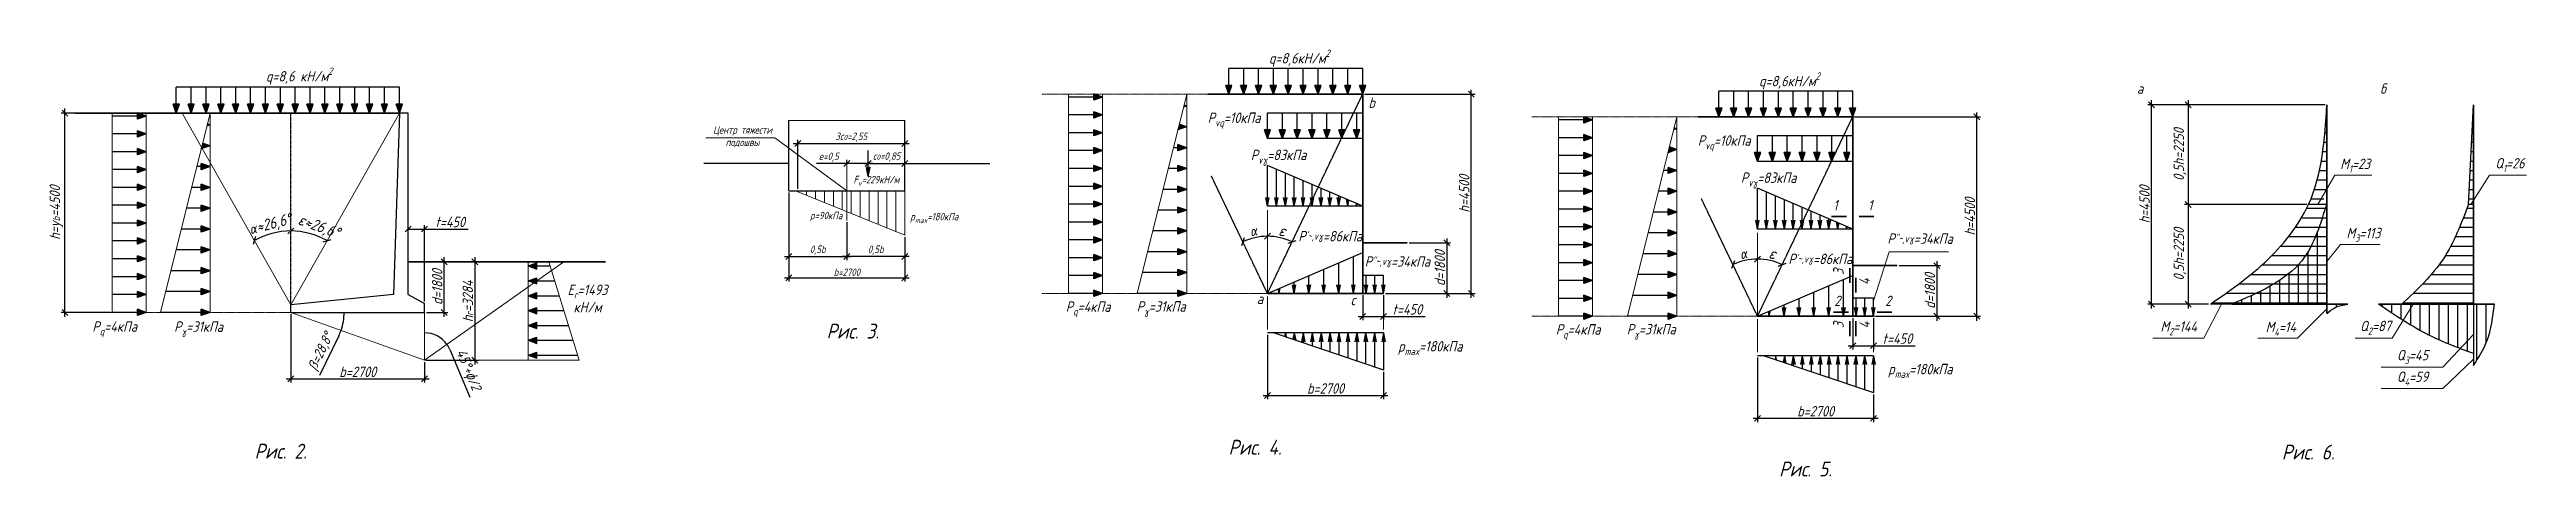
# Model space of a CAD drawing. Header units: millimetres. Extents: x -1004 to 900128, y -352756 to 107728.
# Drawn here: x 190002 to 273286, y -25278 to -10927 of the extents above; entities that cross this region are included whole.
import ezdxf

# ---------------------------------------------------------------- set-up
doc = ezdxf.new("R2010")
doc.units = ezdxf.units.MM
doc.linetypes.add('ACAD_ISO02W100', pattern=[15, 12, -3])
doc.linetypes.add('ACAD_ISO04W100', pattern=[30, 24, -3, 0, -3])
for name, color, linetype, lineweight in [('axles', 152, 'ACAD_ISO04W100', 20), ('basic', 95, 'Continuous', 30), ('hatch', 117, 'ACAD_ISO02W100', 25), ('size', 45, 'Continuous', 20), ('text', 13, 'Continuous', 20), ('thick', 42, 'Continuous', 35), ('thin', 153, 'Continuous', 18)]:
    doc.layers.add(name, color=color, linetype=linetype, lineweight=lineweight)
doc.styles.add('Structures', font='isocpeur.ttf', dxfattribs={"width": 0.85, "oblique": 15})
doc.styles.add('structures 5', font='isocpeur.ttf', dxfattribs={"width": 0.85, "oblique": 15, "height": 5})
doc.dimstyles.new('structures 3.5', dxfattribs={"dimtxt": 3.5, "dimasz": 2, "dimexe": 1.25, "dimexo": 0.625, "dimtad": 1, "dimtxsty": 'Structures', "dimblk": 'OBLIQUE', "dimcen": 2.5, "dimdle": 1.5, "dimadec": 0, "dimazin": 0, "dimtfac": 1, "dimtmove": 0, "dimatfit": 3, "dimfxl": 1, "dimarcsym": 0})
pattern_1 = [(90, (171328.57, -24519.23), (-317.5, 0), [])]

msp = doc.modelspace()

# ---------------------------------------------------------------- texts
at = {"layer": 'text', "attachment_point": 5, "style": 'structures 5'}
for s, insert, char_height, width in [('\\A1;q=8,6 кН/м{\\H0.7x;\\S2^ ;}', (198396.335, -11820.03), 350, 3223.04031), ('\\A1;q=8,6кН/м{\\H0.7x;\\S2^ ;}', (232026.319, -11214.944), 350, 2511.65502), ('\\A1;q=8,6кН/м{\\H0.7x;\\S2^ ;}', (248504.46, -11980.744), 350, 2511.65502), ('\\A1;а', (260295.088, -12239.421), 350, 361.79272), ('\\A1;б', (268465.088, -12239.421), 350, 361.79272), ('\\A1;P{\\H0.7x;\\S^ vq;\\H1.42857x;=10кПа}', (229832.702, -13279.073), 350, 878.35728), ('\\A1;b', (234459.335, -12713.13), 350, 350), ('\\A1;Центр тяжести подошвы', (213304.429, -13857.051), 250, 2558.84936), ('\\A1;P{\\H0.7x;\\S^ vq;\\H1.42857x;=10кПа}', (246310.843, -14044.872), 350, 878.35728), ('\\A1;P{\\H0.7x;\\S^ vγ;\\H1.42857x;=83кПа}', (231327.501, -14528.65), 350, 878.35728), ('\\A1;M{\\H0.7x;\\S^ 1;}=23', (267528.438, -14828.611), 350, 1401.58392), ('\\A1;Q{\\H0.7x;\\S^ 1;}=26', (272729.366, -14809.232), 350, 1401.58392), ('\\A1;F{\\H0.7x;\\S^ v;}=229кН/м', (217804.768, -15340.236), 250, 1992.91099), ('\\A1;P{\\H0.7x;\\S^ vγ;\\H1.42857x;=83кПа}', (247805.642, -15294.45), 350, 878.35728), ('\\A1;p=90кПа', (216115.715, -16544.254), 250, 1273.24932), ('\\A1;p{\\H0.7x;\\S^ max;}=180кПа', (219749.791, -16585.638), 250, 1724.15503), ('\\A1;1', (250047.083, -16160.774), 350, 350), ('\\A1;1', (251219.331, -16160.774), 350, 350), ("\\A1;P{\\H0.7x;\\S'~,vγ;\\H1.42857x;=86кПа}", (233065.361, -17237.02), 350, 878.35728), ('\\A1;P{\\H0.7x;\\S"~,vγ;\\H1.42857x;=34кПа}', (252898.284, -17321.117), 350, 878.35728), ('\\A1;M{\\H0.7x;\\S^ 3;}=113', (267805.574, -17155.601), 350, 1401.58392), ('\\A1;P{\\H0.7x;\\S"~,vγ;\\H1.42857x;=34кПа}', (235323.519, -18087.184), 350, 878.35728), ("\\A1;P{\\H0.7x;\\S'~,vγ;\\H1.42857x;=86кПа}", (249543.502, -18002.819), 350, 878.35728), ('\\A1;E{\\H0.7x;\\S^ r;\\H1.42857x;=1493 кН/м}', (208093.165, -19295.534), 350, 301.91968), ('\\A1;P{\\H0.7x;\\S^ q;\\H1.42857x;=4кПа}', (224922.304, -19629.366), 350, 1905.54601), ('\\A1;P{\\H0.67083x;\\S^ γ;}=31кПа', (227380.292, -19616.031), 350, 1953.35942), ('\\A1;a', (230706.053, -19306.093), 350, 350), ('\\A1;c', (233832.916, -19346.51), 350, 350), ('\\A1;2', (250113.554, -19376.56), 350, 350), ('\\A1;2', (251822.58, -19376.56), 350, 350), ('\\A1;P{\\H0.7x;\\S^ q;\\H1.42857x;=4кПа}', (192193.866, -20294.74), 350, 3024.47964), ('\\A1;P{\\H0.67083x;\\S^ γ;}=31кПа', (195013.959, -20295.589), 350, 2245.88885), ('Рис. 3.', (217010.668, -20393.114), 500, 2515.89751), ('\\A1;p{\\H0.7x;\\S^ max;}=180кПа', (236427.962, -20962.795), 350, 1724.15503), ('\\A1;P{\\H0.7x;\\S^ q;\\H1.42857x;=4кПа}', (241400.446, -20395.165), 350, 1905.54601), ('\\A1;P{\\H0.67083x;\\S^ γ;}=31кПа', (243858.434, -20381.83), 350, 1953.35942), ('\\A1;M{\\H0.7x;\\S^ 2;}=144', (261595.235, -20294.846), 350, 1514.96707), ('\\A1;M{\\H0.7x;\\S^ 4;}=14', (265025.574, -20312.858), 350, 1401.58392), ('\\A1;Q{\\H0.7x;\\S^ 2;}=87', (268211.696, -20279.232), 350, 1401.58392), ('\\A1;p{\\H0.7x;\\S^ max;}=180кПа', (252906.104, -21728.594), 350, 1724.15503), ('\\A1;\\pxt3;Q{\\H0.7x;\\S^ 3;}=45', (269453.687, -21259.232), 350, 1401.58392), ('\\A1;\\pxt3;Q{\\H0.7x;\\S^ 4;}=59', (269453.687, -21985.759), 350, 1401.58392), ('Рис. 4.', (230537.02, -24296.328), 500, 2515.89751), ('Рис. 2.', (197773.233, -24428.381), 500, 2515.89751), ('Рис. 5.', (249044.554, -25027.856), 500, 2515.89751), ('Рис. 6.', (265945.088, -24459.421), 500, 2515.89751)]:
    msp.add_mtext(s, dxfattribs=dict(at, insert=insert, char_height=char_height, width=width))
at = {"layer": 'text', "char_height": 350, "width": 350, "attachment_point": 5, "rotation": 90, "style": 'structures 5'}
for s, insert in [('\\A1;3', (250150.845, -18400.173)), ('\\A1;4', (251028.275, -18728.235)), ('\\A1;3', (250150.845, -20187.165)), ('\\A1;4', (251028.275, -20190.295))]:
    msp.add_mtext(s, dxfattribs=dict(at, insert=insert))

# ---------------------------------------------------------------- blocks, each defined once
blk = doc.blocks.new('_Oblique')
at = {"color": 0, "linetype": 'ByBlock', "lineweight": -2}
blk.add_line((-0.5, -0.5), (0.5, 0.5), dxfattribs=at)
blk = doc.blocks.new('*D154')
at = {"layer": 'Defpoints', "color": 0, "transparency": 16777216}
for p in [(198114, -13062), (201764, -13062), (198538, -17063), (198114, -19512), (198114, -19512)]:
    blk.add_point(p, dxfattribs=at)
at = {"layer": 'size', "color": 0, "lineweight": -2, "transparency": 16777216}
blk.add_arc((198114, -19512), 2486, 60.49485, 90, dxfattribs=at)
at = {"layer": 'size', "color": 0, "lineweight": -2, "transparency": 16777216, "xscale": 200, "yscale": 200, "zscale": 200}
for p, rotation in [((198114, -17027), 180.0000000000002), ((199338, -17349), 330.4948485991389)]:
    blk.add_blockref('_Oblique', p, dxfattribs=dict(at, rotation=rotation))
at = {"layer": 'size', "color": 0, "transparency": 16777216, "insert": (199048, -16899), "char_height": 350, "attachment_point": 5, "rotation": 340.3299, "style": 'Structures'}
blk.add_mtext('{\\H1.08333x;ε≈26,6%%D}', dxfattribs=at)
blk = doc.blocks.new('*D155')
at = {"layer": 'Defpoints', "color": 0, "transparency": 16777216}
for p in [(198114, -19762), (202614, -21369), (202614, -21998)]:
    blk.add_point(p, dxfattribs=at)
at = {"layer": 'size', "color": 0, "lineweight": -2, "transparency": 16777216}
for p, q in [((198114, -19825), (198114, -22123)), ((202614, -21432), (202614, -22123)), ((197964, -21998), (202764, -21998))]:
    blk.add_line(p, q, dxfattribs=at)
at = {"layer": 'size', "color": 0, "lineweight": -2, "transparency": 16777216, "xscale": 200, "yscale": 200, "zscale": 200, "rotation": 180}
blk.add_blockref('_Oblique', (198114, -21998), dxfattribs=at)
at = {"layer": 'size', "color": 0, "lineweight": -2, "transparency": 16777216, "xscale": 200, "yscale": 200, "zscale": 200}
blk.add_blockref('_Oblique', (202614, -21998), dxfattribs=at)
at = {"layer": 'size', "color": 0, "transparency": 16777216, "insert": (200364, -21761), "char_height": 350, "attachment_point": 5, "style": 'Structures'}
blk.add_mtext('b=2700', dxfattribs=at)
blk = doc.blocks.new('*D156')
at = {"layer": 'Defpoints', "color": 0, "transparency": 16777216}
for p in [(202064, -18062), (203274, -18062), (202614, -19762)]:
    blk.add_point(p, dxfattribs=at)
at = {"layer": 'size', "color": 0, "lineweight": -2, "transparency": 16777216}
for p, q in [((202126, -18062), (203399, -18062)), ((203274, -19912), (203274, -17912)), ((202676, -19762), (203399, -19762))]:
    blk.add_line(p, q, dxfattribs=at)
at = {"layer": 'size', "color": 0, "lineweight": -2, "transparency": 16777216, "xscale": 200, "yscale": 200, "zscale": 200}
for p, rotation in [((203274, -18062), 90), ((203274, -19762), 270)]:
    blk.add_blockref('_Oblique', p, dxfattribs=dict(at, rotation=rotation))
at = {"layer": 'size', "color": 0, "transparency": 16777216, "insert": (203036, -18912), "char_height": 350, "attachment_point": 5, "rotation": 90, "style": 'Structures'}
blk.add_mtext('d=1800', dxfattribs=at)
blk = doc.blocks.new('*D157')
at = {"layer": 'Defpoints', "color": 0, "transparency": 16777216}
for p in [(202064, -16960), (202064, -18062), (202614, -19462)]:
    blk.add_point(p, dxfattribs=at)
at = {"layer": 'size', "color": 0, "lineweight": -2, "transparency": 16777216}
for p, q in [((202064, -18000), (202064, -16835)), ((202064, -16960), (202764, -16960)), ((202614, -19400), (202614, -16835)), ((202614, -16960), (204074, -16960))]:
    blk.add_line(p, q, dxfattribs=at)
at = {"layer": 'size', "color": 0, "lineweight": -2, "transparency": 16777216, "xscale": 200, "yscale": 200, "zscale": 200, "rotation": 180}
blk.add_blockref('_Oblique', (202064, -16960), dxfattribs=at)
at = {"layer": 'size', "color": 0, "lineweight": -2, "transparency": 16777216, "xscale": 200, "yscale": 200, "zscale": 200}
blk.add_blockref('_Oblique', (202614, -16960), dxfattribs=at)
at = {"layer": 'size', "color": 0, "transparency": 16777216, "insert": (203474, -16723), "char_height": 350, "attachment_point": 5, "style": 'Structures'}
blk.add_mtext('t=450', dxfattribs=at)
blk = doc.blocks.new('*D158')
at = {"layer": 'Defpoints', "color": 0, "transparency": 16777216}
for p in [(204141, -18062), (202614, -21369), (204303, -21369)]:
    blk.add_point(p, dxfattribs=at)
at = {"layer": 'size', "color": 0, "lineweight": -2, "transparency": 16777216}
for p, q in [((204204, -18062), (204428, -18062)), ((204303, -17912), (204303, -21519)), ((202676, -21369), (204428, -21369))]:
    blk.add_line(p, q, dxfattribs=at)
at = {"layer": 'size', "color": 0, "lineweight": -2, "transparency": 16777216, "xscale": 200, "yscale": 200, "zscale": 200}
for p, rotation in [((204303, -18062), 90), ((204303, -21369), 270)]:
    blk.add_blockref('_Oblique', p, dxfattribs=dict(at, rotation=rotation))
at = {"layer": 'size', "color": 0, "transparency": 16777216, "insert": (204065, -19389), "char_height": 350, "attachment_point": 5, "rotation": 90, "style": 'Structures'}
blk.add_mtext('h{\\H0.7x;\\S^ r;}=3284', dxfattribs=at)
blk = doc.blocks.new('*D159')
at = {"layer": 'Defpoints', "color": 0, "transparency": 16777216}
for p in [(198114, -19762), (198114, -19762), (199896, -19967), (202614, -19762), (202614, -21370)]:
    blk.add_point(p, dxfattribs=at)
at = {"layer": 'size', "color": 0, "lineweight": -2, "transparency": 16777216}
blk.add_line((199726, -20550), (199075, -21882), dxfattribs=at)
for start, end in [(340.33589, 0), (333.9455, 340.33589)]:
    blk.add_arc((198114, -19762), 1794, start, end, dxfattribs=at)
at = {"layer": 'size', "color": 0, "transparency": 16777216, "insert": (199148, -21093), "char_height": 350, "attachment_point": 5, "rotation": 63.9455, "style": 'Structures'}
blk.add_mtext('{\\H0.95833x;β=28,8%%D}', dxfattribs=at)
blk = doc.blocks.new('_None')
blk = doc.blocks.new('*D160')
at = {"layer": 'Defpoints', "color": 0, "transparency": 16777216}
for p in [(207293, -18062), (202614, -19762), (202902, -20497), (202614, -21370), (202614, -21370)]:
    blk.add_point(p, dxfattribs=at)
at = {"layer": 'size', "color": 0, "lineweight": -2, "transparency": 16777216}
blk.add_line((203462, -21015), (204135, -22618), dxfattribs=at)
for start, end in [(35.25861, 90), (22.7695, 35.25861)]:
    blk.add_arc((202614, -21370), 919, start, end, dxfattribs=at)
at = {"layer": 'size', "color": 0, "transparency": 16777216, "insert": (204064, -21705), "char_height": 350, "attachment_point": 5, "rotation": 292.7695, "style": 'Structures'}
blk.add_mtext('45%%D+{\\H0.95833x;ϕ/2}', dxfattribs=at)
blk = doc.blocks.new('*D162')
at = {"layer": 'Defpoints', "color": 0, "transparency": 16777216}
for p in [(194464, -13062), (198114, -14452), (197277, -17172), (198114, -19512), (198114, -19512)]:
    blk.add_point(p, dxfattribs=at)
at = {"layer": 'size', "color": 0, "lineweight": -2, "transparency": 16777216}
blk.add_arc((198114, -19512), 2486, 90, 119.50515, dxfattribs=at)
at = {"layer": 'size', "color": 0, "lineweight": -2, "transparency": 16777216, "xscale": 200, "yscale": 200, "zscale": 200}
for p, rotation in [((196890, -17349), 209.5051514008613), ((198114, -17027), 359.9999999999999)]:
    blk.add_blockref('_Oblique', p, dxfattribs=dict(at, rotation=rotation))
at = {"layer": 'size', "color": 0, "transparency": 16777216, "insert": (197428, -16823), "char_height": 350, "width": 1326.72, "attachment_point": 5, "rotation": 14.31275, "style": 'Structures'}
blk.add_mtext('{\\H0.95833x;α\\H1.13044x;≈26,6%%D}', dxfattribs=at)
blk = doc.blocks.new('*D161')
at = {"layer": 'Defpoints', "color": 0, "transparency": 16777216}
for p in [(190522, -13062), (192113, -13062), (192113, -19762)]:
    blk.add_point(p, dxfattribs=at)
at = {"layer": 'size', "color": 0, "lineweight": -2, "transparency": 16777216}
for p, q in [((192051, -13062), (190397, -13062)), ((190522, -19912), (190522, -12912)), ((192051, -19762), (190397, -19762))]:
    blk.add_line(p, q, dxfattribs=at)
at = {"layer": 'size', "color": 0, "lineweight": -2, "transparency": 16777216, "xscale": 200, "yscale": 200, "zscale": 200}
for p, rotation in [((190522, -13062), 90), ((190522, -19762), 270)]:
    blk.add_blockref('_Oblique', p, dxfattribs=dict(at, rotation=rotation))
at = {"layer": 'size', "color": 0, "transparency": 16777216, "insert": (190232, -16412), "char_height": 350, "attachment_point": 5, "rotation": 90, "style": 'Structures'}
blk.add_mtext('h=y{\\H0.7x;\\S^ b;}=4500', dxfattribs=at)
blk = doc.blocks.new('*D163')
at = {"layer": 'Defpoints', "color": 0, "transparency": 16777216}
for p in [(214859, -15672), (216809, -16672), (216809, -17881)]:
    blk.add_point(p, dxfattribs=at)
at = {"layer": 'size', "color": 0, "lineweight": -2, "transparency": 16777216}
for p, q in [((214859, -15734), (214859, -18006)), ((216809, -16734), (216809, -18006)), ((214709, -17881), (216959, -17881))]:
    blk.add_line(p, q, dxfattribs=at)
at = {"layer": 'size', "color": 0, "lineweight": -2, "transparency": 16777216, "xscale": 200, "yscale": 200, "zscale": 200, "rotation": 180}
blk.add_blockref('_Oblique', (214859, -17881), dxfattribs=at)
at = {"layer": 'size', "color": 0, "lineweight": -2, "transparency": 16777216, "xscale": 200, "yscale": 200, "zscale": 200}
blk.add_blockref('_Oblique', (216809, -17881), dxfattribs=at)
at = {"layer": 'size', "color": 0, "transparency": 16777216, "insert": (215834, -17668), "char_height": 250, "attachment_point": 5, "style": 'Structures'}
blk.add_mtext('0,5b', dxfattribs=at)
blk = doc.blocks.new('*D164')
at = {"layer": 'Defpoints', "color": 0, "transparency": 16777216}
for p in [(216809, -16672), (218759, -17172), (216809, -17881)]:
    blk.add_point(p, dxfattribs=at)
at = {"layer": 'size', "color": 0, "lineweight": -2, "transparency": 16777216}
for p, q in [((216809, -16734), (216809, -18006)), ((218759, -17234), (218759, -18006)), ((218909, -17881), (216659, -17881))]:
    blk.add_line(p, q, dxfattribs=at)
at = {"layer": 'size', "color": 0, "lineweight": -2, "transparency": 16777216, "xscale": 200, "yscale": 200, "zscale": 200, "rotation": 180}
blk.add_blockref('_Oblique', (216809, -17881), dxfattribs=at)
at = {"layer": 'size', "color": 0, "lineweight": -2, "transparency": 16777216, "xscale": 200, "yscale": 200, "zscale": 200}
blk.add_blockref('_Oblique', (218759, -17881), dxfattribs=at)
at = {"layer": 'size', "color": 0, "transparency": 16777216, "insert": (217784, -17668), "char_height": 250, "attachment_point": 5, "style": 'Structures'}
blk.add_mtext('0,5b', dxfattribs=at)
blk = doc.blocks.new('*D165')
at = {"layer": 'Defpoints', "color": 0, "transparency": 16777216}
for p in [(214859, -15672), (218759, -17172), (218759, -18601)]:
    blk.add_point(p, dxfattribs=at)
at = {"layer": 'size', "color": 0, "lineweight": -2, "transparency": 16777216}
for p, q in [((214859, -15734), (214859, -18726)), ((218759, -17234), (218759, -18726)), ((214709, -18601), (218909, -18601))]:
    blk.add_line(p, q, dxfattribs=at)
at = {"layer": 'size', "color": 0, "lineweight": -2, "transparency": 16777216, "xscale": 200, "yscale": 200, "zscale": 200, "rotation": 180}
blk.add_blockref('_Oblique', (214859, -18601), dxfattribs=at)
at = {"layer": 'size', "color": 0, "lineweight": -2, "transparency": 16777216, "xscale": 200, "yscale": 200, "zscale": 200}
blk.add_blockref('_Oblique', (218759, -18601), dxfattribs=at)
at = {"layer": 'size', "color": 0, "transparency": 16777216, "insert": (216809, -18414), "char_height": 250, "attachment_point": 5, "style": 'Structures'}
blk.add_mtext('b=2700', dxfattribs=at)
blk = doc.blocks.new('*D166')
at = {"layer": 'Defpoints', "color": 0, "transparency": 16777216}
for p in [(216809, -14756), (216809, -14756), (217531, -14756)]:
    blk.add_point(p, dxfattribs=at)
at = {"layer": 'size', "color": 0, "lineweight": -2, "transparency": 16777216}
for p, q in [((216809, -14756), (215790, -14756)), ((216809, -14693), (216809, -14631)), ((217681, -14756), (216809, -14756)), ((217531, -14693), (217531, -14631))]:
    blk.add_line(p, q, dxfattribs=at)
at = {"layer": 'size', "color": 0, "lineweight": -2, "transparency": 16777216, "xscale": 200, "yscale": 200, "zscale": 200, "rotation": 180}
blk.add_blockref('_Oblique', (216809, -14756), dxfattribs=at)
at = {"layer": 'size', "color": 0, "lineweight": -2, "transparency": 16777216, "xscale": 200, "yscale": 200, "zscale": 200}
blk.add_blockref('_Oblique', (217531, -14756), dxfattribs=at)
at = {"layer": 'size', "color": 0, "transparency": 16777216, "insert": (216200, -14543), "char_height": 250, "attachment_point": 5, "style": 'Structures'}
blk.add_mtext('e=0,5', dxfattribs=at)
blk = doc.blocks.new('*D167')
at = {"layer": 'Defpoints', "color": 0, "transparency": 16777216}
for p in [(217531, -14756), (218759, -14753), (218759, -14753)]:
    blk.add_point(p, dxfattribs=at)
at = {"layer": 'size', "color": 0, "lineweight": -2, "transparency": 16777216}
for p, q in [((217381, -14753), (218909, -14753)), ((217531, -14693), (217531, -14628)), ((218759, -14690), (218759, -14628))]:
    blk.add_line(p, q, dxfattribs=at)
at = {"layer": 'size', "color": 0, "lineweight": -2, "transparency": 16777216, "xscale": 200, "yscale": 200, "zscale": 200, "rotation": 180}
blk.add_blockref('_Oblique', (217531, -14753), dxfattribs=at)
at = {"layer": 'size', "color": 0, "lineweight": -2, "transparency": 16777216, "xscale": 200, "yscale": 200, "zscale": 200}
blk.add_blockref('_Oblique', (218759, -14753), dxfattribs=at)
at = {"layer": 'size', "color": 0, "transparency": 16777216, "insert": (218145, -14540), "char_height": 350, "attachment_point": 5, "style": 'Structures'}
blk.add_mtext('{\\H0.71429x;c\\H0.7x;\\S^ 0;\\H1.42857x;=0,85}', dxfattribs=at)
blk = doc.blocks.new('*D168')
at = {"layer": 'Defpoints', "color": 0, "transparency": 16777216}
for p in [(218759, -14085), (218759, -14753), (215159, -15672)]:
    blk.add_point(p, dxfattribs=at)
at = {"layer": 'size', "color": 0, "lineweight": -2, "transparency": 16777216}
for p, q in [((215009, -14085), (218909, -14085)), ((215159, -15609), (215159, -13960)), ((218759, -14690), (218759, -13960))]:
    blk.add_line(p, q, dxfattribs=at)
at = {"layer": 'size', "color": 0, "lineweight": -2, "transparency": 16777216, "xscale": 200, "yscale": 200, "zscale": 200, "rotation": 180}
blk.add_blockref('_Oblique', (215159, -14085), dxfattribs=at)
at = {"layer": 'size', "color": 0, "lineweight": -2, "transparency": 16777216, "xscale": 200, "yscale": 200, "zscale": 200}
blk.add_blockref('_Oblique', (218759, -14085), dxfattribs=at)
at = {"layer": 'size', "color": 0, "transparency": 16777216, "insert": (216959, -13873), "char_height": 350, "attachment_point": 5, "style": 'Structures'}
blk.add_mtext('{\\H0.71429x;3c\\H0.7x;\\S^ 0;\\H1.42857x;=2,55}', dxfattribs=at)
blk = doc.blocks.new('*D169')
at = {"layer": 'Defpoints', "color": 0, "transparency": 16777216}
for p in [(235650, -17426), (234855, -19126), (236985, -19126)]:
    blk.add_point(p, dxfattribs=at)
at = {"layer": 'size', "color": 0, "lineweight": -2, "transparency": 16777216}
for p, q in [((235713, -17426), (237110, -17426)), ((236985, -17276), (236985, -19276)), ((234918, -19126), (237110, -19126))]:
    blk.add_line(p, q, dxfattribs=at)
at = {"layer": 'size', "color": 0, "lineweight": -2, "transparency": 16777216, "xscale": 200, "yscale": 200, "zscale": 200}
for p, rotation in [((236985, -17426), 90), ((236985, -19126), 270)]:
    blk.add_blockref('_Oblique', p, dxfattribs=dict(at, rotation=rotation))
at = {"layer": 'size', "color": 0, "transparency": 16777216, "insert": (236748, -18276), "char_height": 350, "attachment_point": 5, "rotation": 90, "style": 'Structures'}
blk.add_mtext('d=1800', dxfattribs=at)
blk = doc.blocks.new('*D170')
at = {"layer": 'Defpoints', "color": 0, "transparency": 16777216}
for p in [(234155, -19126), (234855, -19126), (234855, -19898)]:
    blk.add_point(p, dxfattribs=at)
at = {"layer": 'size', "color": 0, "lineweight": -2, "transparency": 16777216}
for p, q in [((234005, -19898), (234855, -19898)), ((234155, -19189), (234155, -20023)), ((234855, -19189), (234855, -20023)), ((234855, -19898), (236256, -19898))]:
    blk.add_line(p, q, dxfattribs=at)
at = {"layer": 'size', "color": 0, "lineweight": -2, "transparency": 16777216, "xscale": 200, "yscale": 200, "zscale": 200, "rotation": 180}
blk.add_blockref('_Oblique', (234155, -19898), dxfattribs=at)
at = {"layer": 'size', "color": 0, "lineweight": -2, "transparency": 16777216, "xscale": 200, "yscale": 200, "zscale": 200}
blk.add_blockref('_Oblique', (234855, -19898), dxfattribs=at)
at = {"layer": 'size', "color": 0, "transparency": 16777216, "insert": (235655, -19661), "char_height": 350, "attachment_point": 5, "style": 'Structures'}
blk.add_mtext('t=450', dxfattribs=at)
blk = doc.blocks.new('*D171')
at = {"layer": 'Defpoints', "color": 0, "transparency": 16777216}
for p in [(234155, -12426), (237808, -12426), (234855, -19126)]:
    blk.add_point(p, dxfattribs=at)
at = {"layer": 'size', "color": 0, "lineweight": -2, "transparency": 16777216}
for p, q in [((234218, -12426), (237933, -12426)), ((237808, -19276), (237808, -12276)), ((234918, -19126), (237933, -19126))]:
    blk.add_line(p, q, dxfattribs=at)
at = {"layer": 'size', "color": 0, "lineweight": -2, "transparency": 16777216, "xscale": 200, "yscale": 200, "zscale": 200}
for p, rotation in [((237808, -12426), 90), ((237808, -19126), 270)]:
    blk.add_blockref('_Oblique', p, dxfattribs=dict(at, rotation=rotation))
at = {"layer": 'size', "color": 0, "transparency": 16777216, "insert": (237571, -15776), "char_height": 350, "attachment_point": 5, "rotation": 90, "style": 'Structures'}
blk.add_mtext('h=4500', dxfattribs=at)
blk = doc.blocks.new('*D172')
at = {"layer": 'Defpoints', "color": 0, "transparency": 16777216}
for p in [(234155, -12426), (230955, -16325), (231239, -17226), (230955, -19126), (230955, -19126)]:
    blk.add_point(p, dxfattribs=at)
at = {"layer": 'size', "color": 0, "lineweight": -2, "transparency": 16777216}
blk.add_arc((230955, -19126), 1922, 64.4703, 90, dxfattribs=at)
at = {"layer": 'size', "color": 0, "lineweight": -2, "transparency": 16777216, "xscale": 200, "yscale": 200, "zscale": 200}
for p, rotation in [((230955, -17204), 179.9999999999998), ((231783, -17392), 334.4703020094671)]:
    blk.add_blockref('_Oblique', p, dxfattribs=dict(at, rotation=rotation))
at = {"layer": 'size', "color": 0, "transparency": 16777216, "insert": (231458, -17011), "char_height": 350, "attachment_point": 5, "rotation": 346.62447, "style": 'Structures'}
blk.add_mtext('{\\H1.08333x;ε}', dxfattribs=at)
blk = doc.blocks.new('*D173')
at = {"layer": 'Defpoints', "color": 0, "transparency": 16777216}
for p in [(227755, -12426), (230955, -12676), (230671, -17226), (230955, -19126), (230955, -19126)]:
    blk.add_point(p, dxfattribs=at)
at = {"layer": 'size', "color": 0, "lineweight": -2, "transparency": 16777216}
blk.add_arc((230955, -19126), 1922, 90, 115.5297, dxfattribs=at)
at = {"layer": 'size', "color": 0, "lineweight": -2, "transparency": 16777216, "xscale": 200, "yscale": 200, "zscale": 200, "rotation": 205.5296979905329}
blk.add_blockref('_Oblique', (230127, -17392), dxfattribs=at)
at = {"layer": 'size', "color": 0, "lineweight": -2, "transparency": 16777216, "xscale": 200, "yscale": 200, "zscale": 200}
blk.add_blockref('_Oblique', (230955, -17204), dxfattribs=at)
at = {"layer": 'size', "color": 0, "transparency": 16777216, "insert": (230480, -17027), "char_height": 350, "width": 756.43, "attachment_point": 5, "rotation": 12.76485, "style": 'Structures'}
blk.add_mtext('{\\H0.95833x;α}', dxfattribs=at)
blk = doc.blocks.new('*D174')
at = {"layer": 'Defpoints', "color": 0, "transparency": 16777216}
for p in [(230955, -20453), (234855, -21695), (234855, -22558)]:
    blk.add_point(p, dxfattribs=at)
at = {"layer": 'size', "color": 0, "lineweight": -2, "transparency": 16777216}
for p, q in [((230955, -20515), (230955, -22683)), ((234855, -21757), (234855, -22683)), ((230805, -22558), (235005, -22558))]:
    blk.add_line(p, q, dxfattribs=at)
at = {"layer": 'size', "color": 0, "lineweight": -2, "transparency": 16777216, "xscale": 200, "yscale": 200, "zscale": 200, "rotation": 180}
blk.add_blockref('_Oblique', (230955, -22558), dxfattribs=at)
at = {"layer": 'size', "color": 0, "lineweight": -2, "transparency": 16777216, "xscale": 200, "yscale": 200, "zscale": 200}
blk.add_blockref('_Oblique', (234855, -22558), dxfattribs=at)
at = {"layer": 'size', "color": 0, "transparency": 16777216, "insert": (232905, -22320), "char_height": 350, "attachment_point": 5, "style": 'Structures'}
blk.add_mtext('b=2700', dxfattribs=at)
blk = doc.blocks.new('*D175')
at = {"layer": 'Defpoints', "color": 0, "transparency": 16777216}
for p in [(252129, -18192), (251333, -19892), (253463, -19892)]:
    blk.add_point(p, dxfattribs=at)
at = {"layer": 'size', "color": 0, "lineweight": -2, "transparency": 16777216}
for p, q in [((252191, -18192), (253588, -18192)), ((253463, -18042), (253463, -20042)), ((251396, -19892), (253588, -19892))]:
    blk.add_line(p, q, dxfattribs=at)
at = {"layer": 'size', "color": 0, "lineweight": -2, "transparency": 16777216, "xscale": 200, "yscale": 200, "zscale": 200}
for p, rotation in [((253463, -18192), 90), ((253463, -19892), 270)]:
    blk.add_blockref('_Oblique', p, dxfattribs=dict(at, rotation=rotation))
at = {"layer": 'size', "color": 0, "transparency": 16777216, "insert": (253226, -19042), "char_height": 350, "attachment_point": 5, "rotation": 90, "style": 'Structures'}
blk.add_mtext('d=1800', dxfattribs=at)
blk = doc.blocks.new('*D176')
at = {"layer": 'Defpoints', "color": 0, "transparency": 16777216}
for p in [(250633, -19892), (251333, -19892), (251333, -20882)]:
    blk.add_point(p, dxfattribs=at)
at = {"layer": 'size', "color": 0, "lineweight": -2, "transparency": 16777216}
for p, q in [((250633, -19954), (250633, -21007)), ((251333, -19954), (251333, -21007)), ((250483, -20882), (251333, -20882)), ((251333, -20882), (252734, -20882))]:
    blk.add_line(p, q, dxfattribs=at)
at = {"layer": 'size', "color": 0, "lineweight": -2, "transparency": 16777216, "xscale": 200, "yscale": 200, "zscale": 200, "rotation": 180}
blk.add_blockref('_Oblique', (250633, -20882), dxfattribs=at)
at = {"layer": 'size', "color": 0, "lineweight": -2, "transparency": 16777216, "xscale": 200, "yscale": 200, "zscale": 200}
blk.add_blockref('_Oblique', (251333, -20882), dxfattribs=at)
at = {"layer": 'size', "color": 0, "transparency": 16777216, "insert": (252133, -20644), "char_height": 350, "attachment_point": 5, "style": 'Structures'}
blk.add_mtext('t=450', dxfattribs=at)
blk = doc.blocks.new('*D177')
at = {"layer": 'Defpoints', "color": 0, "transparency": 16777216}
for p in [(250633, -13192), (254809, -13192), (251333, -19892)]:
    blk.add_point(p, dxfattribs=at)
at = {"layer": 'size', "color": 0, "lineweight": -2, "transparency": 16777216}
for p, q in [((250696, -13192), (254934, -13192)), ((254809, -20042), (254809, -13042)), ((251396, -19892), (254934, -19892))]:
    blk.add_line(p, q, dxfattribs=at)
at = {"layer": 'size', "color": 0, "lineweight": -2, "transparency": 16777216, "xscale": 200, "yscale": 200, "zscale": 200}
for p, rotation in [((254809, -13192), 90), ((254809, -19892), 270)]:
    blk.add_blockref('_Oblique', p, dxfattribs=dict(at, rotation=rotation))
at = {"layer": 'size', "color": 0, "transparency": 16777216, "insert": (254572, -16542), "char_height": 350, "attachment_point": 5, "rotation": 90, "style": 'Structures'}
blk.add_mtext('h=4500', dxfattribs=at)
blk = doc.blocks.new('*D178')
at = {"layer": 'Defpoints', "color": 0, "transparency": 16777216}
for p in [(250633, -13192), (247433, -17091), (247718, -17991), (247433, -19892), (247433, -19892)]:
    blk.add_point(p, dxfattribs=at)
at = {"layer": 'size', "color": 0, "lineweight": -2, "transparency": 16777216}
blk.add_arc((247433, -19892), 1922, 64.4703, 90, dxfattribs=at)
at = {"layer": 'size', "color": 0, "lineweight": -2, "transparency": 16777216, "xscale": 200, "yscale": 200, "zscale": 200}
for p, rotation in [((247433, -17970), 179.9999999999999), ((248261, -18158), 334.4703020094668)]:
    blk.add_blockref('_Oblique', p, dxfattribs=dict(at, rotation=rotation))
at = {"layer": 'size', "color": 0, "transparency": 16777216, "insert": (247936, -17777), "char_height": 350, "attachment_point": 5, "rotation": 346.62447, "style": 'Structures'}
blk.add_mtext('{\\H1.08333x;ε}', dxfattribs=at)
blk = doc.blocks.new('*D179')
at = {"layer": 'Defpoints', "color": 0, "transparency": 16777216}
for p in [(244233, -13192), (247433, -13442), (247149, -17991), (247433, -19892), (247433, -19892)]:
    blk.add_point(p, dxfattribs=at)
at = {"layer": 'size', "color": 0, "lineweight": -2, "transparency": 16777216}
blk.add_arc((247433, -19892), 1922, 90, 115.5297, dxfattribs=at)
at = {"layer": 'size', "color": 0, "lineweight": -2, "transparency": 16777216, "xscale": 200, "yscale": 200, "zscale": 200, "rotation": 205.5296979905329}
blk.add_blockref('_Oblique', (246605, -18158), dxfattribs=at)
at = {"layer": 'size', "color": 0, "lineweight": -2, "transparency": 16777216, "xscale": 200, "yscale": 200, "zscale": 200}
blk.add_blockref('_Oblique', (247433, -17970), dxfattribs=at)
at = {"layer": 'size', "color": 0, "transparency": 16777216, "insert": (246958, -17793), "char_height": 350, "width": 756.43, "attachment_point": 5, "rotation": 12.76485, "style": 'Structures'}
blk.add_mtext('{\\H0.95833x;α}', dxfattribs=at)
blk = doc.blocks.new('*D180')
at = {"layer": 'Defpoints', "color": 0, "transparency": 16777216}
for p in [(247433, -21218), (251333, -22461), (251333, -23324)]:
    blk.add_point(p, dxfattribs=at)
at = {"layer": 'size', "color": 0, "lineweight": -2, "transparency": 16777216}
for p, q in [((247433, -21281), (247433, -23449)), ((251333, -22523), (251333, -23449)), ((247283, -23324), (251483, -23324))]:
    blk.add_line(p, q, dxfattribs=at)
at = {"layer": 'size', "color": 0, "lineweight": -2, "transparency": 16777216, "xscale": 200, "yscale": 200, "zscale": 200, "rotation": 180}
blk.add_blockref('_Oblique', (247433, -23324), dxfattribs=at)
at = {"layer": 'size', "color": 0, "lineweight": -2, "transparency": 16777216, "xscale": 200, "yscale": 200, "zscale": 200}
blk.add_blockref('_Oblique', (251333, -23324), dxfattribs=at)
at = {"layer": 'size', "color": 0, "transparency": 16777216, "insert": (249383, -23086), "char_height": 350, "attachment_point": 5, "style": 'Structures'}
blk.add_mtext('b=2700', dxfattribs=at)
blk = doc.blocks.new('*D181')
at = {"layer": 'Defpoints', "color": 0, "transparency": 16777216}
for p in [(260680, -12784), (266577, -12784), (262662, -19484)]:
    blk.add_point(p, dxfattribs=at)
at = {"layer": 'size', "color": 0, "lineweight": -2, "transparency": 16777216}
for p, q in [((266514, -12784), (260555, -12784)), ((260680, -19634), (260680, -12634)), ((262599, -19484), (260555, -19484))]:
    blk.add_line(p, q, dxfattribs=at)
at = {"layer": 'size', "color": 0, "lineweight": -2, "transparency": 16777216, "xscale": 200, "yscale": 200, "zscale": 200}
for p, rotation in [((260680, -12784), 90), ((260680, -19484), 270)]:
    blk.add_blockref('_Oblique', p, dxfattribs=dict(at, rotation=rotation))
at = {"layer": 'size', "color": 0, "transparency": 16777216, "insert": (260442, -16134), "char_height": 350, "attachment_point": 5, "rotation": 90, "style": 'Structures'}
blk.add_mtext('h=4500', dxfattribs=at)
blk = doc.blocks.new('*D182')
at = {"layer": 'Defpoints', "color": 0, "transparency": 16777216}
for p in [(266577, -12784), (261909, -16134), (265959, -16134)]:
    blk.add_point(p, dxfattribs=at)
at = {"layer": 'size', "color": 0, "lineweight": -2, "transparency": 16777216}
for p, q in [((266514, -12784), (261784, -12784)), ((261909, -12634), (261909, -16284)), ((265896, -16134), (261784, -16134))]:
    blk.add_line(p, q, dxfattribs=at)
at = {"layer": 'size', "color": 0, "lineweight": -2, "transparency": 16777216, "xscale": 200, "yscale": 200, "zscale": 200}
for p, rotation in [((261909, -12784), 90), ((261909, -16134), 270)]:
    blk.add_blockref('_Oblique', p, dxfattribs=dict(at, rotation=rotation))
at = {"layer": 'size', "color": 0, "transparency": 16777216, "insert": (261636, -14459), "char_height": 350, "attachment_point": 5, "rotation": 90, "style": 'Structures'}
blk.add_mtext('0,5h=2250', dxfattribs=at)
blk = doc.blocks.new('*D183')
at = {"layer": 'Defpoints', "color": 0, "transparency": 16777216}
for p in [(262499, -16134), (261909, -19484), (262662, -19484)]:
    blk.add_point(p, dxfattribs=at)
at = {"layer": 'size', "color": 0, "lineweight": -2, "transparency": 16777216}
for p, q in [((262436, -16134), (261784, -16134)), ((261909, -15984), (261909, -19634)), ((262599, -19484), (261784, -19484))]:
    blk.add_line(p, q, dxfattribs=at)
at = {"layer": 'size', "color": 0, "lineweight": -2, "transparency": 16777216, "xscale": 200, "yscale": 200, "zscale": 200}
for p, rotation in [((261909, -16134), 90), ((261909, -19484), 270)]:
    blk.add_blockref('_Oblique', p, dxfattribs=dict(at, rotation=rotation))
at = {"layer": 'size', "color": 0, "transparency": 16777216, "insert": (261636, -17809), "char_height": 350, "attachment_point": 5, "rotation": 90, "style": 'Structures'}
blk.add_mtext('0,5h=2250', dxfattribs=at)

# ---------------------------------------------------------------- dimensions: what is measured, and where the dimension line sits
at = {"layer": 'size'}
for base, line1, line2, text, override, picture, middle in [((230670.682, -17225.554), ((230955.066, -19126.161), (227755.066, -12426.161)), ((230955.066, -19126.161), (230955.066, -12676.161)), '{\\H0.95833x;α}', {"dimscale": 0, "dimblk1": 'Oblique', "dimblk2": 'Oblique', "dimsah": 1}, '*D173', (230479.587, -17027.374)), ((247148.824, -17991.353), ((247433.207, -19891.96), (244233.207, -13191.96)), ((247433.207, -19891.96), (247433.207, -13441.96)), '{\\H0.95833x;α}', {"dimscale": 0, "dimblk1": 'Oblique', "dimblk2": 'Oblique', "dimsah": 1}, '*D179', (246957.728, -17793.173)), ((202901.799, -20497.21), ((202613.935, -21370.331), (207293.232, -18062.277)), ((202613.935, -19762.277), (202613.935, -21370.331)), '45%%D+{\\H0.95833x;ϕ/2}', {"dimscale": 0, "dimblk1": 'None', "dimblk2": 'None', "dimsah": 1}, '*D160', (204063.567, -21704.93)), ((199896.324, -19967.079), ((198113.935, -19762.277), (202613.935, -21370.331)), ((198113.935, -19762.277), (202613.935, -19762.277)), '{\\H0.95833x;β=28,8%%D}', {"dimscale": 0, "dimblk1": 'None', "dimblk2": 'None', "dimsah": 1}, '*D159', (199148.241, -21092.801))]:
    dim = msp.add_angular_dim_2l(base=base, line1=line1, line2=line2, text=text, dimstyle='structures 3.5', override=override, dxfattribs=at)
    dim.commit()
    dim.dimension.update_dxf_attribs({"geometry": picture, "text_midpoint": middle})
for base, line1, line2, text, picture, middle in [((231239.449, -17225.554), ((230955.066, -19126.161), (234155.066, -12426.161)), ((230955.066, -19126.161), (230955.066, -16325.017)), '{\\H1.08333x;ε}', '*D172', (231399.632, -17256.524)), ((197277.295, -17171.786), ((198113.935, -19512.277), (194463.935, -13062.277)), ((198113.935, -19512.277), (198113.935, -14452.149)), '{\\H0.95833x;α\\H1.13044x;≈26,6%%D}', '*D162', (197499.475, -17103.895)), ((198538.494, -17063.274), ((198113.935, -19512.277), (201763.935, -13062.277)), ((198113.935, -19512.277), (198113.935, -13062.277)), '{\\H1.08333x;ε≈26,6%%D}', '*D154', (198950.574, -17171.786)), ((247717.59, -17991.353), ((247433.207, -19891.96), (250633.207, -13191.96)), ((247433.207, -19891.96), (247433.207, -17090.816)), '{\\H1.08333x;ε}', '*D178', (247877.773, -18022.324))]:
    dim = msp.add_angular_dim_2l(base=base, line1=line1, line2=line2, text=text, dimstyle='structures 3.5', override={"dimscale": 0, "dimblk1": 'Oblique', "dimblk2": 'Oblique', "dimsah": 1}, dxfattribs=at)
    dim.commit()
    dim.dimension.update_dxf_attribs({"geometry": picture, "text_midpoint": middle, "dimtype": 162})
for base, p1, p2, text, picture, middle in [((237808.259, -12426.161), (234855.066, -19126.161), (234155.066, -12426.161), 'h=4500', '*D171', (237570.759, -15776.161)), ((190521.86, -13062.277), (192113.201, -19762.277), (192113.201, -13062.277), 'h=y{\\H0.7x;\\S^ b;}=4500', '*D161', (190231.86, -16412.277)), ((254809.5, -13191.96), (251333.207, -19891.96), (250633.207, -13191.96), 'h=4500', '*D177', (254572, -16541.96)), ((260679.705, -12783.783), (262661.835, -19483.783), (266576.835, -12783.783), 'h=4500', '*D181', (260442.205, -16133.783)), ((261908.574, -16133.783), (266576.835, -12783.783), (265958.835, -16133.783), '0,5h=2250', '*D182', (261636.074, -14458.783)), ((261908.574, -19483.783), (262498.574, -16133.783), (262661.835, -19483.783), '0,5h=2250', '*D183', (261636.074, -17808.783)), ((236985.156, -19126.161), (235650.388, -17426.161), (234855.066, -19126.161), 'd=1800', '*D169', (236747.656, -18276.161)), ((203273.728, -18062.277), (202613.935, -19762.277), (202063.935, -18062.277), 'd=1800', '*D156', (203036.228, -18912.277)), ((253463.298, -19891.96), (252128.529, -18191.96), (251333.207, -19891.96), 'd=1800', '*D175', (253225.798, -19041.96))]:
    dim = msp.add_linear_dim(base=base, p1=p1, p2=p2, angle=90, text=text, dimstyle='structures 3.5', dxfattribs=at)
    dim.commit()
    dim.dimension.update_dxf_attribs({"geometry": picture, "text_midpoint": middle})
for base, p1, p2, text, picture, middle in [((218759.092, -14085.437), (215159.092, -15671.986), (218759.092, -14752.764), '{\\H0.71429x;3c\\H0.7x;\\S^ 0;\\H1.42857x;=2,55}', '*D168', (216959.092, -13872.936)), ((218759.092, -14752.764), (217531.092, -14755.955), (218759.092, -14752.764), '{\\H0.71429x;c\\H0.7x;\\S^ 0;\\H1.42857x;=0,85}', '*D167', (218145.092, -14540.263)), ((234855.066, -19898.231), (234155.066, -19126.161), (234855.066, -19126.161), 't=450', '*D170', (235655.332, -19660.731)), ((202613.935, -21998.26), (198113.935, -19762.277), (202613.935, -21369.277), 'b=2700', '*D155', (200363.935, -21760.76)), ((251333.207, -20881.678), (250633.207, -19891.96), (251333.207, -19891.96), 't=450', '*D176', (252133.473, -20644.178)), ((234855.066, -22557.882), (230955.066, -20452.614), (234855.066, -21694.923), 'b=2700', '*D174', (232905.066, -22320.382)), ((251333.207, -23323.681), (247433.207, -21218.413), (251333.207, -22460.722), 'b=2700', '*D180', (249383.207, -23086.181))]:
    dim = msp.add_linear_dim(base=base, p1=p1, p2=p2, text=text, dimstyle='structures 3.5', dxfattribs=at)
    dim.commit()
    dim.dimension.update_dxf_attribs({"geometry": picture, "text_midpoint": middle})
for base, p1, p2, text, picture, middle in [((216809.092, -14755.955), (217531.092, -14755.955), (216809.092, -14755.955), 'e=0,5', '*D166', (216199.66, -14543.455)), ((216809.092, -17880.697), (214859.092, -15671.986), (216809.092, -16671.986), '0,5b', '*D163', (215834.092, -17668.197)), ((218759.092, -18601.366), (214859.092, -15671.986), (218759.092, -17171.986), 'b=2700', '*D165', (216809.092, -18413.866))]:
    dim = msp.add_linear_dim(base=base, p1=p1, p2=p2, text=text, dimstyle='structures 3.5', override={"dimtxt": 2.5}, dxfattribs=at)
    dim.commit()
    dim.dimension.update_dxf_attribs({"geometry": picture, "text_midpoint": middle})
dim = msp.add_linear_dim(base=(202063.935, -16960.254), p1=(202613.935, -19462.277), p2=(202063.935, -18062.277), text='t=450', dimstyle='structures 3.5', dxfattribs=at)
dim.commit()
dim.dimension.update_dxf_attribs({"geometry": '*D157', "text_midpoint": (203474.025, -16960.254), "dimtype": 160})
dim = msp.add_linear_dim(base=(216809.092, -17880.697), p1=(218759.092, -17171.986), p2=(216809.092, -16671.986), angle=180, text='0,5b', dimstyle='structures 3.5', override={"dimtxt": 2.5}, dxfattribs=at)
dim.commit()
dim.dimension.update_dxf_attribs({"geometry": '*D164', "text_midpoint": (217784.092, -17668.197)})
dim = msp.add_linear_dim(base=(204302.741, -21369.277), p1=(204141.474, -18062.277), p2=(202613.935, -21369.277), angle=90, text='h{\\H0.7x;\\S^ r;}=3284', dimstyle='structures 3.5', dxfattribs=at)
dim.commit()
dim.dimension.update_dxf_attribs({"geometry": '*D158', "text_midpoint": (204302.741, -19388.904), "dimtype": 160})

# ---------------------------------------------------------------- hatches: boundary and pattern name
at = {"layer": 'basic'}
h = msp.add_hatch(color=256, dxfattribs=at)
h.dxf.hatch_style = 1
h.paths.add_polyline_path([(225110.085, -12421.236), (225404.741, -12526.161), (225110.085, -12526.161)])
h.paths.add_polyline_path([(225110.085, -12526.161), (225404.741, -12526.161), (225110.085, -12631.086)])
h = msp.add_hatch(color=256, dxfattribs=at)
h.dxf.hatch_style = 1
h.paths.add_polyline_path([(229550.14, -12131.505), (229655.066, -12426.161), (229655.066, -12131.505)])
h.paths.add_polyline_path([(229655.066, -12131.505), (229655.066, -12426.161), (229759.991, -12131.505)])
h = msp.add_hatch(color=256, dxfattribs=at)
h.dxf.hatch_style = 1
h.paths.add_polyline_path([(230050.14, -12131.505), (230155.066, -12426.161), (230155.066, -12131.505)])
h.paths.add_polyline_path([(230155.066, -12131.505), (230155.066, -12426.161), (230259.991, -12131.505)])
h = msp.add_hatch(color=256, dxfattribs=at)
h.dxf.hatch_style = 1
h.paths.add_polyline_path([(230550.14, -12131.505), (230655.066, -12426.161), (230655.066, -12131.505)])
h.paths.add_polyline_path([(230655.066, -12131.505), (230655.066, -12426.161), (230759.991, -12131.505)])
h = msp.add_hatch(color=256, dxfattribs=at)
h.dxf.hatch_style = 1
h.paths.add_polyline_path([(231050.14, -12131.505), (231155.066, -12426.161), (231155.066, -12131.505)])
h.paths.add_polyline_path([(231155.066, -12131.505), (231155.066, -12426.161), (231259.991, -12131.505)])
h = msp.add_hatch(color=256, dxfattribs=at)
h.dxf.hatch_style = 1
h.paths.add_polyline_path([(231550.14, -12131.505), (231655.066, -12426.161), (231655.066, -12131.505)])
h.paths.add_polyline_path([(231655.066, -12131.505), (231655.066, -12426.161), (231759.991, -12131.505)])
h = msp.add_hatch(color=256, dxfattribs=at)
h.dxf.hatch_style = 1
h.paths.add_polyline_path([(232050.14, -12131.505), (232155.066, -12426.161), (232155.066, -12131.505)])
h.paths.add_polyline_path([(232155.066, -12131.505), (232155.066, -12426.161), (232259.991, -12131.505)])
h = msp.add_hatch(color=256, dxfattribs=at)
h.dxf.hatch_style = 1
h.paths.add_polyline_path([(232550.14, -12131.505), (232655.066, -12426.161), (232655.066, -12131.505)])
h.paths.add_polyline_path([(232655.066, -12131.505), (232655.066, -12426.161), (232759.991, -12131.505)])
h = msp.add_hatch(color=256, dxfattribs=at)
h.dxf.hatch_style = 1
h.paths.add_polyline_path([(233050.14, -12131.505), (233155.066, -12426.161), (233155.066, -12131.505)])
h.paths.add_polyline_path([(233155.066, -12131.505), (233155.066, -12426.161), (233259.991, -12131.505)])
h = msp.add_hatch(color=256, dxfattribs=at)
h.dxf.hatch_style = 1
h.paths.add_polyline_path([(233550.14, -12131.505), (233655.066, -12426.161), (233655.066, -12131.505)])
h.paths.add_polyline_path([(233655.066, -12131.505), (233655.066, -12426.161), (233759.991, -12131.505)])
h = msp.add_hatch(color=256, dxfattribs=at)
h.dxf.hatch_style = 1
h.paths.add_polyline_path([(234050.14, -12131.505), (234155.066, -12426.161), (234155.066, -12131.505)])
h.paths.add_polyline_path([(234155.066, -12131.505), (234155.066, -12426.161), (234259.991, -12131.505)])
h = msp.add_hatch(color=256, dxfattribs=at)
h.dxf.hatch_style = 1
h.paths.add_polyline_path([(192960.412, -13057.352), (193255.068, -13162.277), (192960.412, -13162.277)])
h.paths.add_polyline_path([(192960.412, -13162.277), (193255.068, -13162.277), (192960.412, -13267.202)])
h = msp.add_hatch(color=256, dxfattribs=at)
h.dxf.hatch_style = 1
h.paths.add_polyline_path([(194159.01, -12767.621), (194263.935, -13062.277), (194263.935, -12767.621)])
h.paths.add_polyline_path([(194263.935, -12767.621), (194263.935, -13062.277), (194368.86, -12767.621)])
h = msp.add_hatch(color=256, dxfattribs=at)
h.dxf.hatch_style = 1
h.paths.add_polyline_path([(194659.01, -12767.621), (194763.935, -13062.277), (194763.935, -12767.621)])
h.paths.add_polyline_path([(194763.935, -12767.621), (194763.935, -13062.277), (194868.86, -12767.621)])
h = msp.add_hatch(color=256, dxfattribs=at)
h.dxf.hatch_style = 1
h.paths.add_polyline_path([(195159.01, -12767.621), (195263.935, -13062.277), (195263.935, -12767.621)])
h.paths.add_polyline_path([(195263.935, -12767.621), (195263.935, -13062.277), (195368.86, -12767.621)])
h = msp.add_hatch(color=256, dxfattribs=at)
h.dxf.hatch_style = 1
h.paths.add_polyline_path([(195659.01, -12767.621), (195763.935, -13062.277), (195763.935, -12767.621)])
h.paths.add_polyline_path([(195763.935, -12767.621), (195763.935, -13062.277), (195868.86, -12767.621)])
h = msp.add_hatch(color=256, dxfattribs=at)
h.dxf.hatch_style = 1
h.paths.add_polyline_path([(196159.01, -12767.621), (196263.935, -13062.277), (196263.935, -12767.621)])
h.paths.add_polyline_path([(196263.935, -12767.621), (196263.935, -13062.277), (196368.86, -12767.621)])
h = msp.add_hatch(color=256, dxfattribs=at)
h.dxf.hatch_style = 1
h.paths.add_polyline_path([(196659.01, -12767.621), (196763.935, -13062.277), (196763.935, -12767.621)])
h.paths.add_polyline_path([(196763.935, -12767.621), (196763.935, -13062.277), (196868.86, -12767.621)])
h = msp.add_hatch(color=256, dxfattribs=at)
h.dxf.hatch_style = 1
h.paths.add_polyline_path([(197159.01, -12767.621), (197263.935, -13062.277), (197263.935, -12767.621)])
h.paths.add_polyline_path([(197263.935, -12767.621), (197263.935, -13062.277), (197368.86, -12767.621)])
h = msp.add_hatch(color=256, dxfattribs=at)
h.dxf.hatch_style = 1
h.paths.add_polyline_path([(197659.01, -12767.621), (197763.935, -13062.277), (197763.935, -12767.621)])
h.paths.add_polyline_path([(197763.935, -12767.621), (197763.935, -13062.277), (197868.86, -12767.621)])
h = msp.add_hatch(color=256, dxfattribs=at)
h.dxf.hatch_style = 1
h.paths.add_polyline_path([(198159.01, -12767.621), (198263.935, -13062.277), (198263.935, -12767.621)])
h.paths.add_polyline_path([(198263.935, -12767.621), (198263.935, -13062.277), (198368.86, -12767.621)])
h = msp.add_hatch(color=256, dxfattribs=at)
h.dxf.hatch_style = 1
h.paths.add_polyline_path([(198659.01, -12767.621), (198763.935, -13062.277), (198763.935, -12767.621)])
h.paths.add_polyline_path([(198763.935, -12767.621), (198763.935, -13062.277), (198868.86, -12767.621)])
h = msp.add_hatch(color=256, dxfattribs=at)
h.dxf.hatch_style = 1
h.paths.add_polyline_path([(199159.01, -12767.621), (199263.935, -13062.277), (199263.935, -12767.621)])
h.paths.add_polyline_path([(199263.935, -12767.621), (199263.935, -13062.277), (199368.86, -12767.621)])
h = msp.add_hatch(color=256, dxfattribs=at)
h.dxf.hatch_style = 1
h.paths.add_polyline_path([(199659.01, -12767.621), (199763.935, -13062.277), (199763.935, -12767.621)])
h.paths.add_polyline_path([(199763.935, -12767.621), (199763.935, -13062.277), (199868.86, -12767.621)])
h = msp.add_hatch(color=256, dxfattribs=at)
h.dxf.hatch_style = 1
h.paths.add_polyline_path([(200159.01, -12767.621), (200263.935, -13062.277), (200263.935, -12767.621)])
h.paths.add_polyline_path([(200263.935, -12767.621), (200263.935, -13062.277), (200368.86, -12767.621)])
h = msp.add_hatch(color=256, dxfattribs=at)
h.dxf.hatch_style = 1
h.paths.add_polyline_path([(200659.01, -12767.621), (200763.935, -13062.277), (200763.935, -12767.621)])
h.paths.add_polyline_path([(200763.935, -12767.621), (200763.935, -13062.277), (200868.86, -12767.621)])
h = msp.add_hatch(color=256, dxfattribs=at)
h.dxf.hatch_style = 1
h.paths.add_polyline_path([(201159.01, -12767.621), (201263.935, -13062.277), (201263.935, -12767.621)])
h.paths.add_polyline_path([(201263.935, -12767.621), (201263.935, -13062.277), (201368.86, -12767.621)])
h = msp.add_hatch(color=256, dxfattribs=at)
h.dxf.hatch_style = 1
h.paths.add_polyline_path([(201659.01, -12767.621), (201763.935, -13062.277), (201763.935, -12767.621)])
h.paths.add_polyline_path([(201763.935, -12767.621), (201763.935, -13062.277), (201868.86, -12767.621)])
h = msp.add_hatch(color=256, dxfattribs=at)
h.dxf.hatch_style = 1
h.paths.add_polyline_path([(225110.085, -13021.236), (225404.741, -13126.161), (225110.085, -13126.161)])
h.paths.add_polyline_path([(225110.085, -13126.161), (225404.741, -13126.161), (225110.085, -13231.086)])
h = msp.add_hatch(color=256, dxfattribs=at)
h.dxf.hatch_style = 1
h.paths.add_polyline_path([(228148.738, -12793.675), (228140.674, -12826.161), (228239.967, -12826.161)])
h.paths.add_polyline_path([(228239.967, -12826.161), (228140.674, -12826.161), (228131.046, -12864.947)])
h.paths.add_polyline_path([(228239.967, -13526.161), (227966.912, -13526.161), (227954.909, -13574.514), (227979.944, -13618.753)])
h.paths.add_polyline_path([(227989.088, -13436.825), (227966.912, -13526.161), (228239.967, -13526.161)])
h.paths.add_polyline_path([(227954.909, -13574.514), (227945.31, -13613.181), (227945.31, -13631.086), (227979.944, -13618.753)])
h = msp.add_hatch(color=256, dxfattribs=at)
h.dxf.hatch_style = 1
h.paths.add_polyline_path([(241588.226, -13187.035), (241882.882, -13291.96), (241588.226, -13291.96)])
h.paths.add_polyline_path([(241588.226, -13291.96), (241882.882, -13291.96), (241588.226, -13396.885)])
h = msp.add_hatch(color=256, dxfattribs=at)
h.dxf.hatch_style = 1
h.paths.add_polyline_path([(246028.282, -12897.304), (246133.207, -13191.96), (246133.207, -12897.304)])
h.paths.add_polyline_path([(246133.207, -12897.304), (246133.207, -13191.96), (246238.132, -12897.304)])
h = msp.add_hatch(color=256, dxfattribs=at)
h.dxf.hatch_style = 1
h.paths.add_polyline_path([(246528.282, -12897.304), (246633.207, -13191.96), (246633.207, -12897.304)])
h.paths.add_polyline_path([(246633.207, -12897.304), (246633.207, -13191.96), (246738.132, -12897.304)])
h = msp.add_hatch(color=256, dxfattribs=at)
h.dxf.hatch_style = 1
h.paths.add_polyline_path([(247028.282, -12897.304), (247133.207, -13191.96), (247133.207, -12897.304)])
h.paths.add_polyline_path([(247133.207, -12897.304), (247133.207, -13191.96), (247238.132, -12897.304)])
h = msp.add_hatch(color=256, dxfattribs=at)
h.dxf.hatch_style = 1
h.paths.add_polyline_path([(247528.282, -12897.304), (247633.207, -13191.96), (247633.207, -12897.304)])
h.paths.add_polyline_path([(247633.207, -12897.304), (247633.207, -13191.96), (247738.132, -12897.304)])
h = msp.add_hatch(color=256, dxfattribs=at)
h.dxf.hatch_style = 1
h.paths.add_polyline_path([(248028.282, -12897.304), (248133.207, -13191.96), (248133.207, -12897.304)])
h.paths.add_polyline_path([(248133.207, -12897.304), (248133.207, -13191.96), (248238.132, -12897.304)])
h = msp.add_hatch(color=256, dxfattribs=at)
h.dxf.hatch_style = 1
h.paths.add_polyline_path([(248528.282, -12897.304), (248633.207, -13191.96), (248633.207, -12897.304)])
h.paths.add_polyline_path([(248633.207, -12897.304), (248633.207, -13191.96), (248738.132, -12897.304)])
h = msp.add_hatch(color=256, dxfattribs=at)
h.dxf.hatch_style = 1
h.paths.add_polyline_path([(249028.282, -12897.304), (249133.207, -13191.96), (249133.207, -12897.304)])
h.paths.add_polyline_path([(249133.207, -12897.304), (249133.207, -13191.96), (249238.132, -12897.304)])
h = msp.add_hatch(color=256, dxfattribs=at)
h.dxf.hatch_style = 1
h.paths.add_polyline_path([(249528.282, -12897.304), (249633.207, -13191.96), (249633.207, -12897.304)])
h.paths.add_polyline_path([(249633.207, -12897.304), (249633.207, -13191.96), (249738.132, -12897.304)])
h = msp.add_hatch(color=256, dxfattribs=at)
h.dxf.hatch_style = 1
h.paths.add_polyline_path([(250028.282, -12897.304), (250133.207, -13191.96), (250133.207, -12897.304)])
h.paths.add_polyline_path([(250133.207, -12897.304), (250133.207, -13191.96), (250238.132, -12897.304)])
h = msp.add_hatch(color=256, dxfattribs=at)
h.dxf.hatch_style = 1
h.paths.add_polyline_path([(250528.282, -12897.304), (250633.207, -13191.96), (250633.207, -12897.304)])
h.paths.add_polyline_path([(250633.207, -12897.304), (250633.207, -13191.96), (250738.132, -12897.304)])
h = msp.add_hatch(dxfattribs=at)
h.set_pattern_fill('ANSI31', color=256, scale=100, angle=315)
h.set_pattern_definition([(0, (171328.57, -24519.23), (9e-14, 317.5), [])])
edge = h.paths.add_edge_path()
edge.add_line((266576.835, -16133.783), (265958.835, -16133.783))
edge.add_spline(control_points=[(265958.835, -16133.783), (265622.628, -16869.872), (264581.496, -18146.95), (263286.279, -19048.926), (262661.835, -19483.783)], knot_values=[0, 0, 0, 0, 2456.252634355, 4742.864074921, 4742.864074921, 4742.864074921, 4742.864074921], degree=3, periodic=0)
edge.add_line((262661.835, -19483.783), (266576.835, -19483.783))
edge.add_line((266576.835, -19483.783), (266576.835, -16133.783))
edge = h.paths.add_edge_path()
edge.add_spline(control_points=[(266576.835, -12783.783), (266500.973, -13948.35), (266425.112, -15112.917), (265958.835, -16133.783)], knot_values=[0, 0, 0, 0, 3406.526676837, 3406.526676837, 3406.526676837, 3406.526676837], degree=3, periodic=0)
edge.add_line((265958.835, -16133.783), (266267.835, -16133.783))
edge.add_line((266267.835, -16133.783), (266576.835, -15845.015))
edge.add_line((266576.835, -15845.015), (266576.835, -12783.783))
h = msp.add_hatch(dxfattribs=at)
h.set_pattern_fill('ANSI31', color=256, scale=100, angle=315)
h.set_pattern_definition([(0, (169698.57, -24519.23), (9e-14, 317.5), [])])
edge = h.paths.add_edge_path()
edge.add_line((271508.574, -16133.783), (271333.574, -16133.783))
edge.add_spline(control_points=[(271333.574, -16133.783), (271096.196, -16770.622), (270614.303, -18063.442), (269605.463, -19005.686), (269093.574, -19483.783)], knot_values=[0, 0, 0, 0, 2009.443412837, 4079.288038007, 4079.288038007, 4079.288038007, 4079.288038007], degree=3, periodic=0)
edge.add_line((269093.574, -19483.783), (271508.574, -19483.783))
edge.add_line((271508.574, -19483.783), (271508.574, -16133.783))
h.paths.add_polyline_path([(271508.574, -12783.783), (271333.574, -16133.783), (271508.574, -16133.783)])
h = msp.add_hatch(color=256, dxfattribs=at)
h.dxf.hatch_style = 1
h.paths.add_polyline_path([(192960.412, -13657.352), (193255.068, -13762.277), (192960.412, -13762.277)])
h.paths.add_polyline_path([(192960.412, -13762.277), (193255.068, -13762.277), (192960.412, -13867.202)])
h = msp.add_hatch(color=256, dxfattribs=at)
h.dxf.hatch_style = 1
h.paths.add_polyline_path([(195307.607, -13429.791), (195299.543, -13462.277), (195398.836, -13462.277)])
h.paths.add_polyline_path([(195398.836, -13462.277), (195299.543, -13462.277), (195289.915, -13501.063)])
h.paths.add_polyline_path([(195398.836, -14162.277), (195125.781, -14162.277), (195113.778, -14210.63), (195138.813, -14254.87)])
h.paths.add_polyline_path([(195147.957, -14072.941), (195125.781, -14162.277), (195398.836, -14162.277)])
h.paths.add_polyline_path([(195113.778, -14210.63), (195104.18, -14249.298), (195104.18, -14267.202), (195138.813, -14254.87)])
h = msp.add_hatch(color=256, dxfattribs=at)
h.dxf.hatch_style = 1
h.paths.add_polyline_path([(225110.085, -13621.236), (225404.741, -13726.161), (225110.085, -13726.161)])
h.paths.add_polyline_path([(225110.085, -13726.161), (225404.741, -13726.161), (225110.085, -13831.086)])
h = msp.add_hatch(color=256, dxfattribs=at)
h.dxf.hatch_style = 1
h.paths.add_polyline_path([(227945.31, -14121.236), (228239.967, -14226.161), (227945.31, -14226.161)])
h.paths.add_polyline_path([(227945.31, -14226.161), (228239.967, -14226.161), (227945.31, -14331.086)])
h = msp.add_hatch(color=256, dxfattribs=at)
h.dxf.hatch_style = 1
h.paths.add_polyline_path([(230850.14, -13624.958), (230955.066, -13919.614), (230955.066, -13624.958)])
h.paths.add_polyline_path([(230955.066, -13624.958), (230955.066, -13919.614), (231059.991, -13624.958)])
h = msp.add_hatch(color=256, dxfattribs=at)
h.dxf.hatch_style = 1
h.paths.add_polyline_path([(231350.14, -13624.958), (231455.066, -13919.614), (231455.066, -13624.958)])
h.paths.add_polyline_path([(231455.066, -13624.958), (231455.066, -13919.614), (231559.991, -13624.958)])
h = msp.add_hatch(color=256, dxfattribs=at)
h.dxf.hatch_style = 1
h.paths.add_polyline_path([(231850.14, -13624.958), (231955.066, -13919.614), (231955.066, -13624.958)])
h.paths.add_polyline_path([(231955.066, -13624.958), (231955.066, -13919.614), (232059.991, -13624.958)])
h = msp.add_hatch(color=256, dxfattribs=at)
h.dxf.hatch_style = 1
h.paths.add_polyline_path([(232350.14, -13624.958), (232455.066, -13919.614), (232455.066, -13624.958)])
h.paths.add_polyline_path([(232455.066, -13624.958), (232455.066, -13919.614), (232559.991, -13624.958)])
h = msp.add_hatch(color=256, dxfattribs=at)
h.dxf.hatch_style = 1
h.paths.add_polyline_path([(232850.14, -13624.958), (232955.066, -13919.614), (232955.066, -13624.958)])
h.paths.add_polyline_path([(232955.066, -13624.958), (232955.066, -13919.614), (233059.991, -13624.958)])
h = msp.add_hatch(color=256, dxfattribs=at)
h.dxf.hatch_style = 1
h.paths.add_polyline_path([(233350.14, -13624.958), (233455.066, -13919.614), (233455.066, -13624.958)])
h.paths.add_polyline_path([(233455.066, -13624.958), (233455.066, -13919.614), (233559.991, -13624.958)])
h = msp.add_hatch(color=256, dxfattribs=at)
h.dxf.hatch_style = 1
h.paths.add_polyline_path([(233850.14, -13624.958), (233955.066, -13919.614), (233955.066, -13624.958)])
h.paths.add_polyline_path([(233955.066, -13624.958), (233955.066, -13919.614), (234059.991, -13624.958)])
h = msp.add_hatch(color=256, dxfattribs=at)
h.dxf.hatch_style = 1
h.paths.add_polyline_path([(241588.226, -13787.035), (241882.882, -13891.96), (241588.226, -13891.96)])
h.paths.add_polyline_path([(241588.226, -13891.96), (241882.882, -13891.96), (241588.226, -13996.885)])
h = msp.add_hatch(color=256, dxfattribs=at)
h.dxf.hatch_style = 1
h.paths.add_polyline_path([(244626.879, -13559.474), (244618.815, -13591.96), (244718.108, -13591.96)])
h.paths.add_polyline_path([(244718.108, -13591.96), (244618.815, -13591.96), (244609.187, -13630.746)])
h.paths.add_polyline_path([(244718.108, -14291.96), (244445.053, -14291.96), (244433.05, -14340.313), (244458.085, -14384.552)])
h.paths.add_polyline_path([(244467.229, -14202.624), (244445.053, -14291.96), (244718.108, -14291.96)])
h.paths.add_polyline_path([(244433.05, -14340.313), (244423.451, -14378.98), (244423.451, -14396.885), (244458.085, -14384.552)])
h = msp.add_hatch(color=256, dxfattribs=at)
h.dxf.hatch_style = 1
h.paths.add_polyline_path([(192960.412, -14257.352), (193255.068, -14362.277), (192960.412, -14362.277)])
h.paths.add_polyline_path([(192960.412, -14362.277), (193255.068, -14362.277), (192960.412, -14467.202)])
h = msp.add_hatch(color=256, dxfattribs=at)
h.dxf.hatch_style = 1
h.paths.add_polyline_path([(192960.412, -14857.352), (193255.068, -14962.277), (192960.412, -14962.277)])
h.paths.add_polyline_path([(192960.412, -14962.277), (193255.068, -14962.277), (192960.412, -15067.202)])
h = msp.add_hatch(color=256, dxfattribs=at)
h.dxf.hatch_style = 1
h.paths.add_polyline_path([(195104.18, -14757.352), (195398.836, -14862.277), (195104.18, -14862.277)])
h.paths.add_polyline_path([(195104.18, -14862.277), (195398.836, -14862.277), (195104.18, -14967.202)])
h = msp.add_hatch(color=256, dxfattribs=at)
h.dxf.hatch_style = 1
h.paths.add_polyline_path([(217589.823, -14894.565), (217531.092, -14894.565), (217531.092, -15189.221)])
h.paths.add_polyline_path([(217531.092, -14894.565), (217472.36, -14894.565), (217531.092, -15189.221)])
h = msp.add_hatch(color=256, dxfattribs=at)
h.dxf.hatch_style = 1
h.paths.add_polyline_path([(225110.085, -14221.236), (225404.741, -14326.161), (225110.085, -14326.161)])
h.paths.add_polyline_path([(225110.085, -14326.161), (225404.741, -14326.161), (225110.085, -14431.086)])
h = msp.add_hatch(color=256, dxfattribs=at)
h.dxf.hatch_style = 1
h.paths.add_polyline_path([(225110.085, -14821.236), (225404.741, -14926.161), (225110.085, -14926.161)])
h.paths.add_polyline_path([(225110.085, -14926.161), (225404.741, -14926.161), (225110.085, -15031.086)])
h = msp.add_hatch(color=256, dxfattribs=at)
h.dxf.hatch_style = 1
h.paths.add_polyline_path([(227945.31, -14821.236), (228239.967, -14926.161), (227945.31, -14926.161)])
h.paths.add_polyline_path([(227945.31, -14926.161), (228239.967, -14926.161), (227945.31, -15031.086)])
h = msp.add_hatch(color=256, dxfattribs=at)
h.dxf.hatch_style = 1
h.paths.add_polyline_path([(241588.226, -14387.035), (241882.882, -14491.96), (241588.226, -14491.96)])
h.paths.add_polyline_path([(241588.226, -14491.96), (241882.882, -14491.96), (241588.226, -14596.885)])
h = msp.add_hatch(color=256, dxfattribs=at)
h.dxf.hatch_style = 1
h.paths.add_polyline_path([(241588.226, -14987.035), (241882.882, -15091.96), (241588.226, -15091.96)])
h.paths.add_polyline_path([(241588.226, -15091.96), (241882.882, -15091.96), (241588.226, -15196.885)])
h = msp.add_hatch(color=256, dxfattribs=at)
h.dxf.hatch_style = 1
h.paths.add_polyline_path([(244423.451, -14887.035), (244718.108, -14991.96), (244423.451, -14991.96)])
h.paths.add_polyline_path([(244423.451, -14991.96), (244718.108, -14991.96), (244423.451, -15096.885)])
h = msp.add_hatch(color=256, dxfattribs=at)
h.dxf.hatch_style = 1
h.paths.add_polyline_path([(247328.282, -14390.757), (247433.207, -14685.413), (247433.207, -14390.757)])
h.paths.add_polyline_path([(247433.207, -14390.757), (247433.207, -14685.413), (247538.132, -14390.757)])
h = msp.add_hatch(color=256, dxfattribs=at)
h.dxf.hatch_style = 1
h.paths.add_polyline_path([(247828.282, -14390.757), (247933.207, -14685.413), (247933.207, -14390.757)])
h.paths.add_polyline_path([(247933.207, -14390.757), (247933.207, -14685.413), (248038.132, -14390.757)])
h = msp.add_hatch(color=256, dxfattribs=at)
h.dxf.hatch_style = 1
h.paths.add_polyline_path([(248328.282, -14390.757), (248433.207, -14685.413), (248433.207, -14390.757)])
h.paths.add_polyline_path([(248433.207, -14390.757), (248433.207, -14685.413), (248538.132, -14390.757)])
h = msp.add_hatch(color=256, dxfattribs=at)
h.dxf.hatch_style = 1
h.paths.add_polyline_path([(248828.282, -14390.757), (248933.207, -14685.413), (248933.207, -14390.757)])
h.paths.add_polyline_path([(248933.207, -14390.757), (248933.207, -14685.413), (249038.132, -14390.757)])
h = msp.add_hatch(color=256, dxfattribs=at)
h.dxf.hatch_style = 1
h.paths.add_polyline_path([(249328.282, -14390.757), (249433.207, -14685.413), (249433.207, -14390.757)])
h.paths.add_polyline_path([(249433.207, -14390.757), (249433.207, -14685.413), (249538.132, -14390.757)])
h = msp.add_hatch(color=256, dxfattribs=at)
h.dxf.hatch_style = 1
h.paths.add_polyline_path([(249828.282, -14390.757), (249933.207, -14685.413), (249933.207, -14390.757)])
h.paths.add_polyline_path([(249933.207, -14390.757), (249933.207, -14685.413), (250038.132, -14390.757)])
h = msp.add_hatch(color=256, dxfattribs=at)
h.dxf.hatch_style = 1
h.paths.add_polyline_path([(250328.282, -14390.757), (250433.207, -14685.413), (250433.207, -14390.757)])
h.paths.add_polyline_path([(250433.207, -14390.757), (250433.207, -14685.413), (250538.132, -14390.757)])
h = msp.add_hatch(color=256, dxfattribs=at)
h.dxf.hatch_style = 1
h.paths.add_polyline_path([(192960.412, -15457.352), (193255.068, -15562.277), (192960.412, -15562.277)])
h.paths.add_polyline_path([(192960.412, -15562.277), (193255.068, -15562.277), (192960.412, -15667.202)])
h = msp.add_hatch(color=256, dxfattribs=at)
h.dxf.hatch_style = 1
h.paths.add_polyline_path([(195104.18, -15457.352), (195398.836, -15562.277), (195104.18, -15562.277)])
h.paths.add_polyline_path([(195104.18, -15562.277), (195398.836, -15562.277), (195104.18, -15667.202)])
h = msp.add_hatch(color=256, dxfattribs=at)
h.dxf.hatch_style = 1
h.paths.add_polyline_path([(225110.085, -15421.236), (225404.741, -15526.161), (225110.085, -15526.161)])
h.paths.add_polyline_path([(225110.085, -15526.161), (225404.741, -15526.161), (225110.085, -15631.086)])
h = msp.add_hatch(color=256, dxfattribs=at)
h.dxf.hatch_style = 1
h.paths.add_polyline_path([(227945.31, -15521.236), (228239.967, -15626.161), (227945.31, -15626.161)])
h.paths.add_polyline_path([(227945.31, -15626.161), (228239.967, -15626.161), (227945.31, -15731.086)])
h = msp.add_hatch(color=256, dxfattribs=at)
h.dxf.hatch_style = 1
h.paths.add_polyline_path([(241588.226, -15587.035), (241882.882, -15691.96), (241588.226, -15691.96)])
h.paths.add_polyline_path([(241588.226, -15691.96), (241882.882, -15691.96), (241588.226, -15796.885)])
h = msp.add_hatch(color=256, dxfattribs=at)
h.dxf.hatch_style = 1
h.paths.add_polyline_path([(244423.451, -15587.035), (244718.108, -15691.96), (244423.451, -15691.96)])
h.paths.add_polyline_path([(244423.451, -15691.96), (244718.108, -15691.96), (244423.451, -15796.885)])
h = msp.add_hatch(color=256, dxfattribs=at)
h.dxf.hatch_style = 1
h.paths.add_polyline_path([(192960.412, -16057.352), (193255.068, -16162.277), (192960.412, -16162.277)])
h.paths.add_polyline_path([(192960.412, -16162.277), (193255.068, -16162.277), (192960.412, -16267.202)])
h = msp.add_hatch(color=256, dxfattribs=at)
h.dxf.hatch_style = 1
h.paths.add_polyline_path([(195104.18, -16157.352), (195398.836, -16262.277), (195104.18, -16262.277)])
h.paths.add_polyline_path([(195104.18, -16262.277), (195398.836, -16262.277), (195104.18, -16367.202)])
h = msp.add_hatch(color=256, dxfattribs=at)
h.dxf.hatch_style = 1
h.paths.add_polyline_path([(225110.085, -16021.236), (225404.741, -16126.161), (225110.085, -16126.161)])
h.paths.add_polyline_path([(225110.085, -16126.161), (225404.741, -16126.161), (225110.085, -16231.086)])
h = msp.add_hatch(color=256, dxfattribs=at)
h.dxf.hatch_style = 1
h.paths.add_polyline_path([(225110.085, -16621.236), (225404.741, -16726.161), (225110.085, -16726.161)])
h.paths.add_polyline_path([(225110.085, -16726.161), (225404.741, -16726.161), (225110.085, -16831.086)])
h = msp.add_hatch(color=256, dxfattribs=at)
h.dxf.hatch_style = 1
h.paths.add_polyline_path([(227945.31, -16221.236), (228239.967, -16326.161), (227945.31, -16326.161)])
h.paths.add_polyline_path([(227945.31, -16326.161), (228239.967, -16326.161), (227945.31, -16431.086)])
h = msp.add_hatch(color=256, dxfattribs=at)
h.dxf.hatch_style = 1
h.paths.add_polyline_path([(230896.334, -15902.324), (230955.066, -15902.324), (230955.066, -16196.981)])
h.paths.add_polyline_path([(230955.066, -15902.324), (231013.798, -15902.324), (230955.066, -16196.981)])
h = msp.add_hatch(color=256, dxfattribs=at)
h.dxf.hatch_style = 1
h.paths.add_polyline_path([(231196.334, -15902.324), (231255.066, -15902.324), (231255.066, -16196.981)])
h.paths.add_polyline_path([(231255.066, -15902.324), (231313.798, -15902.324), (231255.066, -16196.981)])
h = msp.add_hatch(color=256, dxfattribs=at)
h.dxf.hatch_style = 1
h.paths.add_polyline_path([(231496.334, -15902.324), (231555.066, -15902.324), (231555.066, -16196.981)])
h.paths.add_polyline_path([(231555.066, -15902.324), (231613.798, -15902.324), (231555.066, -16196.981)])
h = msp.add_hatch(color=256, dxfattribs=at)
h.dxf.hatch_style = 1
h.paths.add_polyline_path([(231796.334, -15902.324), (231855.066, -15902.324), (231855.066, -16196.981)])
h.paths.add_polyline_path([(231855.066, -15902.324), (231913.798, -15902.324), (231855.066, -16196.981)])
h = msp.add_hatch(color=256, dxfattribs=at)
h.dxf.hatch_style = 1
h.paths.add_polyline_path([(232096.334, -15902.324), (232155.066, -15902.324), (232155.066, -16196.981)])
h.paths.add_polyline_path([(232155.066, -15902.324), (232213.798, -15902.324), (232155.066, -16196.981)])
h = msp.add_hatch(color=256, dxfattribs=at)
h.dxf.hatch_style = 1
h.paths.add_polyline_path([(232396.334, -15902.324), (232455.066, -15902.324), (232455.066, -16196.981)])
h.paths.add_polyline_path([(232455.066, -15902.324), (232513.798, -15902.324), (232455.066, -16196.981)])
h = msp.add_hatch(color=256, dxfattribs=at)
h.dxf.hatch_style = 1
h.paths.add_polyline_path([(232696.334, -15902.324), (232755.066, -15902.324), (232755.066, -16196.981)])
h.paths.add_polyline_path([(232755.066, -15902.324), (232813.798, -15902.324), (232755.066, -16196.981)])
h = msp.add_hatch(color=256, dxfattribs=at)
h.dxf.hatch_style = 1
h.paths.add_polyline_path([(232996.334, -15902.324), (233055.066, -15902.324), (233055.066, -16196.981)])
h.paths.add_polyline_path([(233055.066, -15902.324), (233113.798, -15902.324), (233055.066, -16196.981)])
h = msp.add_hatch(color=256, dxfattribs=at)
h.dxf.hatch_style = 1
h.paths.add_polyline_path([(233296.334, -15902.324), (233355.066, -15902.324), (233355.066, -16196.981)])
h.paths.add_polyline_path([(233355.066, -15902.324), (233413.798, -15902.324), (233355.066, -16196.981)])
h = msp.add_hatch(color=256, dxfattribs=at)
h.dxf.hatch_style = 1
h.paths.add_polyline_path([(233694.48, -15999.241), (233655.066, -15982.32), (233655.066, -16196.981)])
h.paths.add_polyline_path([(233655.066, -15982.32), (233608.275, -15962.231), (233655.066, -16196.981)])
h.paths.add_polyline_path([(233970.831, -16117.885), (233955.066, -16111.116), (233955.066, -16196.981)])
h.paths.add_polyline_path([(233955.066, -16111.116), (233936.349, -16103.081), (233955.066, -16196.981)])
h = msp.add_hatch(color=256, dxfattribs=at)
h.dxf.hatch_style = 1
h.paths.add_polyline_path([(241588.226, -16187.035), (241882.882, -16291.96), (241588.226, -16291.96)])
h.paths.add_polyline_path([(241588.226, -16291.96), (241882.882, -16291.96), (241588.226, -16396.885)])
h = msp.add_hatch(color=256, dxfattribs=at)
h.dxf.hatch_style = 1
h.paths.add_polyline_path([(244423.451, -16287.035), (244718.108, -16391.96), (244423.451, -16391.96)])
h.paths.add_polyline_path([(244423.451, -16391.96), (244718.108, -16391.96), (244423.451, -16496.885)])
h = msp.add_hatch(dxfattribs=at)
h.set_pattern_fill('ANSI31', color=256, scale=100, angle=45)
h.set_pattern_definition(pattern_1)
edge = h.paths.add_edge_path()
edge.add_line((266576.835, -16133.783), (266560.58, -16133.783))
edge.add_spline(control_points=[(266560.58, -16133.783), (266352.519, -16824.619), (265854.591, -18428.873), (264278.488, -19099.902), (263376.835, -19483.783)], knot_values=[53.919400557, 53.919400557, 53.919400557, 53.919400557, 2123.558099906, 4890.400115361, 4890.400115361, 4890.400115361, 4890.400115361], degree=3, periodic=0)
edge.add_line((263376.835, -19483.783), (266576.835, -19483.783))
edge.add_line((266576.835, -19483.783), (266576.835, -16133.783))
h = msp.add_hatch(color=256, dxfattribs=at)
h.dxf.hatch_style = 1
h.paths.add_polyline_path([(192960.412, -16657.352), (193255.068, -16762.277), (192960.412, -16762.277)])
h.paths.add_polyline_path([(192960.412, -16762.277), (193255.068, -16762.277), (192960.412, -16867.202)])
h = msp.add_hatch(color=256, dxfattribs=at)
h.dxf.hatch_style = 1
h.paths.add_polyline_path([(192960.412, -17257.352), (193255.068, -17362.277), (192960.412, -17362.277)])
h.paths.add_polyline_path([(192960.412, -17362.277), (193255.068, -17362.277), (192960.412, -17467.202)])
h = msp.add_hatch(color=256, dxfattribs=at)
h.dxf.hatch_style = 1
h.paths.add_polyline_path([(195104.18, -16857.352), (195398.836, -16962.277), (195104.18, -16962.277)])
h.paths.add_polyline_path([(195104.18, -16962.277), (195398.836, -16962.277), (195104.18, -17067.202)])
h = msp.add_hatch(color=256, dxfattribs=at)
h.dxf.hatch_style = 1
h.paths.add_polyline_path([(225110.085, -17221.236), (225404.741, -17326.161), (225110.085, -17326.161)])
h.paths.add_polyline_path([(225110.085, -17326.161), (225404.741, -17326.161), (225110.085, -17431.086)])
h = msp.add_hatch(color=256, dxfattribs=at)
h.dxf.hatch_style = 1
h.paths.add_polyline_path([(227945.31, -16921.236), (228239.967, -17026.161), (227945.31, -17026.161)])
h.paths.add_polyline_path([(227945.31, -17026.161), (228239.967, -17026.161), (227945.31, -17131.086)])
h = msp.add_hatch(color=256, dxfattribs=at)
h.dxf.hatch_style = 1
h.paths.add_polyline_path([(241588.226, -16787.035), (241882.882, -16891.96), (241588.226, -16891.96)])
h.paths.add_polyline_path([(241588.226, -16891.96), (241882.882, -16891.96), (241588.226, -16996.885)])
h = msp.add_hatch(color=256, dxfattribs=at)
h.dxf.hatch_style = 1
h.paths.add_polyline_path([(241588.226, -17387.035), (241882.882, -17491.96), (241588.226, -17491.96)])
h.paths.add_polyline_path([(241588.226, -17491.96), (241882.882, -17491.96), (241588.226, -17596.885)])
h = msp.add_hatch(color=256, dxfattribs=at)
h.dxf.hatch_style = 1
h.paths.add_polyline_path([(244423.451, -16987.035), (244718.108, -17091.96), (244423.451, -17091.96)])
h.paths.add_polyline_path([(244423.451, -17091.96), (244718.108, -17091.96), (244423.451, -17196.885)])
h = msp.add_hatch(color=256, dxfattribs=at)
h.dxf.hatch_style = 1
h.paths.add_polyline_path([(247374.475, -16668.123), (247433.207, -16668.123), (247433.207, -16962.78)])
h.paths.add_polyline_path([(247433.207, -16668.123), (247491.939, -16668.123), (247433.207, -16962.78)])
h = msp.add_hatch(color=256, dxfattribs=at)
h.dxf.hatch_style = 1
h.paths.add_polyline_path([(247674.475, -16668.123), (247733.207, -16668.123), (247733.207, -16962.78)])
h.paths.add_polyline_path([(247733.207, -16668.123), (247791.939, -16668.123), (247733.207, -16962.78)])
h = msp.add_hatch(color=256, dxfattribs=at)
h.dxf.hatch_style = 1
h.paths.add_polyline_path([(247974.475, -16668.123), (248033.207, -16668.123), (248033.207, -16962.78)])
h.paths.add_polyline_path([(248033.207, -16668.123), (248091.939, -16668.123), (248033.207, -16962.78)])
h = msp.add_hatch(color=256, dxfattribs=at)
h.dxf.hatch_style = 1
h.paths.add_polyline_path([(248274.475, -16668.123), (248333.207, -16668.123), (248333.207, -16962.78)])
h.paths.add_polyline_path([(248333.207, -16668.123), (248391.939, -16668.123), (248333.207, -16962.78)])
h = msp.add_hatch(color=256, dxfattribs=at)
h.dxf.hatch_style = 1
h.paths.add_polyline_path([(248574.475, -16668.123), (248633.207, -16668.123), (248633.207, -16962.78)])
h.paths.add_polyline_path([(248633.207, -16668.123), (248691.939, -16668.123), (248633.207, -16962.78)])
h = msp.add_hatch(color=256, dxfattribs=at)
h.dxf.hatch_style = 1
h.paths.add_polyline_path([(248874.475, -16668.123), (248933.207, -16668.123), (248933.207, -16962.78)])
h.paths.add_polyline_path([(248933.207, -16668.123), (248991.939, -16668.123), (248933.207, -16962.78)])
h = msp.add_hatch(color=256, dxfattribs=at)
h.dxf.hatch_style = 1
h.paths.add_polyline_path([(249174.475, -16668.123), (249233.207, -16668.123), (249233.207, -16962.78)])
h.paths.add_polyline_path([(249233.207, -16668.123), (249291.939, -16668.123), (249233.207, -16962.78)])
h = msp.add_hatch(color=256, dxfattribs=at)
h.dxf.hatch_style = 1
h.paths.add_polyline_path([(249474.475, -16668.123), (249533.207, -16668.123), (249533.207, -16962.78)])
h.paths.add_polyline_path([(249533.207, -16668.123), (249591.939, -16668.123), (249533.207, -16962.78)])
h = msp.add_hatch(color=256, dxfattribs=at)
h.dxf.hatch_style = 1
h.paths.add_polyline_path([(249774.475, -16668.123), (249833.207, -16668.123), (249833.207, -16962.78)])
h.paths.add_polyline_path([(249833.207, -16668.123), (249891.939, -16668.123), (249833.207, -16962.78)])
h = msp.add_hatch(color=256, dxfattribs=at)
h.dxf.hatch_style = 1
h.paths.add_polyline_path([(250172.621, -16765.04), (250133.207, -16748.119), (250133.207, -16962.78)])
h.paths.add_polyline_path([(250133.207, -16748.119), (250086.416, -16728.03), (250133.207, -16962.78)])
h.paths.add_polyline_path([(250448.972, -16883.684), (250433.207, -16876.915), (250433.207, -16962.78)])
h.paths.add_polyline_path([(250433.207, -16876.915), (250414.49, -16868.88), (250433.207, -16962.78)])
h = msp.add_hatch(color=256, dxfattribs=at)
h.dxf.hatch_style = 1
h.paths.add_polyline_path([(192960.412, -17857.352), (193255.068, -17962.277), (192960.412, -17962.277)])
h.paths.add_polyline_path([(192960.412, -17962.277), (193255.068, -17962.277), (192960.412, -18067.202)])
h = msp.add_hatch(color=256, dxfattribs=at)
h.dxf.hatch_style = 1
h.paths.add_polyline_path([(195104.18, -17557.352), (195398.836, -17662.277), (195104.18, -17662.277)])
h.paths.add_polyline_path([(195104.18, -17662.277), (195398.836, -17662.277), (195104.18, -17767.202)])
h = msp.add_hatch(color=256, dxfattribs=at)
h.dxf.hatch_style = 1
h.paths.add_polyline_path([(195104.18, -18257.352), (195398.836, -18362.277), (195104.18, -18362.277)])
h.paths.add_polyline_path([(195104.18, -18362.277), (195398.836, -18362.277), (195104.18, -18467.202)])
h = msp.add_hatch(color=256, dxfattribs=at)
h.dxf.hatch_style = 1
h.paths.add_polyline_path([(206387.164, -18096.079), (206092.507, -18201.005), (206387.164, -18201.005)])
h.paths.add_polyline_path([(206387.164, -18201.005), (206092.507, -18201.005), (206387.164, -18305.93)])
h = msp.add_hatch(color=256, dxfattribs=at)
h.dxf.hatch_style = 1
h.paths.add_polyline_path([(225110.085, -17821.236), (225404.741, -17926.161), (225110.085, -17926.161)])
h.paths.add_polyline_path([(225110.085, -17926.161), (225404.741, -17926.161), (225110.085, -18031.086)])
h = msp.add_hatch(color=256, dxfattribs=at)
h.dxf.hatch_style = 1
h.paths.add_polyline_path([(227945.31, -17621.236), (228239.967, -17726.161), (227945.31, -17726.161)])
h.paths.add_polyline_path([(227945.31, -17726.161), (228239.967, -17726.161), (227945.31, -17831.086)])
h = msp.add_hatch(color=256, dxfattribs=at)
h.dxf.hatch_style = 1
h.paths.add_polyline_path([(227945.31, -18321.236), (228239.967, -18426.161), (227945.31, -18426.161)])
h.paths.add_polyline_path([(227945.31, -18426.161), (228239.967, -18426.161), (227945.31, -18531.086)])
h = msp.add_hatch(color=256, dxfattribs=at)
h.dxf.hatch_style = 1
h.paths.add_polyline_path([(241588.226, -17987.035), (241882.882, -18091.96), (241588.226, -18091.96)])
h.paths.add_polyline_path([(241588.226, -18091.96), (241882.882, -18091.96), (241588.226, -18196.885)])
h = msp.add_hatch(color=256, dxfattribs=at)
h.dxf.hatch_style = 1
h.paths.add_polyline_path([(244423.451, -17687.035), (244718.108, -17791.96), (244423.451, -17791.96)])
h.paths.add_polyline_path([(244423.451, -17791.96), (244718.108, -17791.96), (244423.451, -17896.885)])
h = msp.add_hatch(color=256, dxfattribs=at)
h.dxf.hatch_style = 1
h.paths.add_polyline_path([(192960.412, -18457.352), (193255.068, -18562.277), (192960.412, -18562.277)])
h.paths.add_polyline_path([(192960.412, -18562.277), (193255.068, -18562.277), (192960.412, -18667.202)])
h = msp.add_hatch(color=256, dxfattribs=at)
h.dxf.hatch_style = 1
h.paths.add_polyline_path([(192960.412, -19057.352), (193255.068, -19162.277), (192960.412, -19162.277)])
h.paths.add_polyline_path([(192960.412, -19162.277), (193255.068, -19162.277), (192960.412, -19267.202)])
h = msp.add_hatch(color=256, dxfattribs=at)
h.dxf.hatch_style = 1
h.paths.add_polyline_path([(195104.18, -18957.352), (195398.836, -19062.277), (195104.18, -19062.277)])
h.paths.add_polyline_path([(195104.18, -19062.277), (195398.836, -19062.277), (195104.18, -19167.202)])
h = msp.add_hatch(color=256, dxfattribs=at)
h.dxf.hatch_style = 1
h.paths.add_polyline_path([(206387.164, -18596.079), (206092.507, -18701.005), (206387.164, -18701.005)])
h.paths.add_polyline_path([(206387.164, -18701.005), (206092.507, -18701.005), (206387.164, -18805.93)])
h = msp.add_hatch(color=256, dxfattribs=at)
h.dxf.hatch_style = 1
h.paths.add_polyline_path([(206387.164, -19096.079), (206092.507, -19201.005), (206387.164, -19201.005)])
h.paths.add_polyline_path([(206387.164, -19201.005), (206092.507, -19201.005), (206387.164, -19305.93)])
h = msp.add_hatch(color=256, dxfattribs=at)
h.dxf.hatch_style = 1
h.paths.add_polyline_path([(225110.085, -18421.236), (225404.741, -18526.161), (225110.085, -18526.161)])
h.paths.add_polyline_path([(225110.085, -18526.161), (225404.741, -18526.161), (225110.085, -18631.086)])
h = msp.add_hatch(color=256, dxfattribs=at)
h.dxf.hatch_style = 1
h.paths.add_polyline_path([(225110.085, -19021.236), (225404.741, -19126.161), (225110.085, -19126.161)])
h.paths.add_polyline_path([(225110.085, -19126.161), (225404.741, -19126.161), (225110.085, -19231.086)])
h = msp.add_hatch(color=256, dxfattribs=at)
h.dxf.hatch_style = 1
h.paths.add_polyline_path([(227945.31, -19021.236), (228239.967, -19126.161), (227945.31, -19126.161)])
h.paths.add_polyline_path([(227945.31, -19126.161), (228239.967, -19126.161), (227945.31, -19231.086)])
h = msp.add_hatch(color=256, dxfattribs=at)
h.dxf.hatch_style = 1
h.paths.add_polyline_path([(231385.558, -18941.341), (231348.719, -18957.157), (231348.719, -19126.161)])
h.paths.add_polyline_path([(231348.719, -18957.157), (231317.688, -18970.479), (231348.719, -19126.161)])
h = msp.add_hatch(color=256, dxfattribs=at)
h.dxf.hatch_style = 1
h.paths.add_polyline_path([(231907.451, -18831.505), (231848.719, -18831.505), (231848.719, -19126.161)])
h.paths.add_polyline_path([(231848.719, -18831.505), (231789.987, -18831.505), (231848.719, -19126.161)])
h = msp.add_hatch(color=256, dxfattribs=at)
h.dxf.hatch_style = 1
h.paths.add_polyline_path([(232407.451, -18831.505), (232348.719, -18831.505), (232348.719, -19126.161)])
h.paths.add_polyline_path([(232348.719, -18831.505), (232289.987, -18831.505), (232348.719, -19126.161)])
h = msp.add_hatch(color=256, dxfattribs=at)
h.dxf.hatch_style = 1
h.paths.add_polyline_path([(232907.451, -18831.505), (232848.719, -18831.505), (232848.719, -19126.161)])
h.paths.add_polyline_path([(232848.719, -18831.505), (232789.987, -18831.505), (232848.719, -19126.161)])
h = msp.add_hatch(color=256, dxfattribs=at)
h.dxf.hatch_style = 1
h.paths.add_polyline_path([(233407.451, -18831.505), (233348.719, -18831.505), (233348.719, -19126.161)])
h.paths.add_polyline_path([(233348.719, -18831.505), (233289.987, -18831.505), (233348.719, -19126.161)])
h = msp.add_hatch(color=256, dxfattribs=at)
h.dxf.hatch_style = 1
h.paths.add_polyline_path([(233907.451, -18831.505), (233848.719, -18831.505), (233848.719, -19126.161)])
h.paths.add_polyline_path([(233848.719, -18831.505), (233789.987, -18831.505), (233848.719, -19126.161)])
h = msp.add_hatch(color=256, dxfattribs=at)
h.dxf.hatch_style = 1
h.paths.add_polyline_path([(234328.377, -18831.505), (234269.645, -18831.505), (234269.645, -19126.161)])
h.paths.add_polyline_path([(234269.645, -18831.505), (234210.913, -18831.505), (234269.645, -19126.161)])
h = msp.add_hatch(color=256, dxfattribs=at)
h.dxf.hatch_style = 1
h.paths.add_polyline_path([(234621.087, -18831.505), (234562.355, -18831.505), (234562.355, -19126.161)])
h.paths.add_polyline_path([(234562.355, -18831.505), (234503.623, -18831.505), (234562.355, -19126.161)])
h = msp.add_hatch(color=256, dxfattribs=at)
h.dxf.hatch_style = 1
h.paths.add_polyline_path([(234913.798, -18831.505), (234855.066, -18831.505), (234855.066, -19126.161)])
h.paths.add_polyline_path([(234855.066, -18831.505), (234796.334, -18831.505), (234855.066, -19126.161)])
h = msp.add_hatch(color=256, dxfattribs=at)
h.dxf.hatch_style = 1
h.paths.add_polyline_path([(241588.226, -18587.035), (241882.882, -18691.96), (241588.226, -18691.96)])
h.paths.add_polyline_path([(241588.226, -18691.96), (241882.882, -18691.96), (241588.226, -18796.885)])
h = msp.add_hatch(color=256, dxfattribs=at)
h.dxf.hatch_style = 1
h.paths.add_polyline_path([(244423.451, -18387.035), (244718.108, -18491.96), (244423.451, -18491.96)])
h.paths.add_polyline_path([(244423.451, -18491.96), (244718.108, -18491.96), (244423.451, -18596.885)])
h = msp.add_hatch(color=256, dxfattribs=at)
h.dxf.hatch_style = 1
h.paths.add_polyline_path([(244423.451, -19087.035), (244718.108, -19191.96), (244423.451, -19191.96)])
h.paths.add_polyline_path([(244423.451, -19191.96), (244718.108, -19191.96), (244423.451, -19296.885)])
h = msp.add_hatch(color=256, dxfattribs=at)
h.dxf.hatch_style = 1
h.paths.add_polyline_path([(192960.412, -19657.352), (193255.068, -19762.277), (192960.412, -19762.277)])
h.paths.add_polyline_path([(192960.412, -19762.277), (193255.068, -19762.277), (192960.412, -19867.202)])
h = msp.add_hatch(color=256, dxfattribs=at)
h.dxf.hatch_style = 1
h.paths.add_polyline_path([(195104.18, -19657.352), (195398.836, -19762.277), (195104.18, -19762.277)])
h.paths.add_polyline_path([(195104.18, -19762.277), (195398.836, -19762.277), (195104.18, -19867.202)])
h = msp.add_hatch(color=256, dxfattribs=at)
h.dxf.hatch_style = 1
h.paths.add_polyline_path([(206387.164, -19596.079), (206092.507, -19701.005), (206387.164, -19701.005)])
h.paths.add_polyline_path([(206387.164, -19701.005), (206092.507, -19701.005), (206387.164, -19805.93)])
h = msp.add_hatch(color=256, dxfattribs=at)
h.dxf.hatch_style = 1
h.paths.add_polyline_path([(241588.226, -19187.035), (241882.882, -19291.96), (241588.226, -19291.96)])
h.paths.add_polyline_path([(241588.226, -19291.96), (241882.882, -19291.96), (241588.226, -19396.885)])
h = msp.add_hatch(color=256, dxfattribs=at)
h.dxf.hatch_style = 1
h.paths.add_polyline_path([(241588.226, -19787.035), (241882.882, -19891.96), (241588.226, -19891.96)])
h.paths.add_polyline_path([(241588.226, -19891.96), (241882.882, -19891.96), (241588.226, -19996.885)])
h = msp.add_hatch(color=256, dxfattribs=at)
h.dxf.hatch_style = 1
h.paths.add_polyline_path([(244423.451, -19787.035), (244718.108, -19891.96), (244423.451, -19891.96)])
h.paths.add_polyline_path([(244423.451, -19891.96), (244718.108, -19891.96), (244423.451, -19996.885)])
h = msp.add_hatch(color=256, dxfattribs=at)
h.dxf.hatch_style = 1
h.paths.add_polyline_path([(247863.699, -19707.14), (247826.86, -19722.956), (247826.86, -19891.96)])
h.paths.add_polyline_path([(247826.86, -19722.956), (247795.829, -19736.278), (247826.86, -19891.96)])
h = msp.add_hatch(color=256, dxfattribs=at)
h.dxf.hatch_style = 1
h.paths.add_polyline_path([(248385.592, -19597.304), (248326.86, -19597.304), (248326.86, -19891.96)])
h.paths.add_polyline_path([(248326.86, -19597.304), (248268.128, -19597.304), (248326.86, -19891.96)])
h = msp.add_hatch(color=256, dxfattribs=at)
h.dxf.hatch_style = 1
h.paths.add_polyline_path([(248885.592, -19597.304), (248826.86, -19597.304), (248826.86, -19891.96)])
h.paths.add_polyline_path([(248826.86, -19597.304), (248768.128, -19597.304), (248826.86, -19891.96)])
h = msp.add_hatch(color=256, dxfattribs=at)
h.dxf.hatch_style = 1
h.paths.add_polyline_path([(249385.592, -19597.304), (249326.86, -19597.304), (249326.86, -19891.96)])
h.paths.add_polyline_path([(249326.86, -19597.304), (249268.128, -19597.304), (249326.86, -19891.96)])
h = msp.add_hatch(color=256, dxfattribs=at)
h.dxf.hatch_style = 1
h.paths.add_polyline_path([(249885.592, -19597.304), (249826.86, -19597.304), (249826.86, -19891.96)])
h.paths.add_polyline_path([(249826.86, -19597.304), (249768.128, -19597.304), (249826.86, -19891.96)])
h = msp.add_hatch(color=256, dxfattribs=at)
h.dxf.hatch_style = 1
h.paths.add_polyline_path([(250385.592, -19597.304), (250326.86, -19597.304), (250326.86, -19891.96)])
h.paths.add_polyline_path([(250326.86, -19597.304), (250268.128, -19597.304), (250326.86, -19891.96)])
h = msp.add_hatch(color=256, dxfattribs=at)
h.dxf.hatch_style = 1
h.paths.add_polyline_path([(250806.518, -19597.304), (250747.786, -19597.304), (250747.786, -19891.96)])
h.paths.add_polyline_path([(250747.786, -19597.304), (250689.054, -19597.304), (250747.786, -19891.96)])
h = msp.add_hatch(color=256, dxfattribs=at)
h.dxf.hatch_style = 1
h.paths.add_polyline_path([(251099.228, -19597.304), (251040.496, -19597.304), (251040.496, -19891.96)])
h.paths.add_polyline_path([(251040.496, -19597.304), (250981.764, -19597.304), (251040.496, -19891.96)])
h = msp.add_hatch(color=256, dxfattribs=at)
h.dxf.hatch_style = 1
h.paths.add_polyline_path([(251391.939, -19597.304), (251333.207, -19597.304), (251333.207, -19891.96)])
h.paths.add_polyline_path([(251333.207, -19597.304), (251274.475, -19597.304), (251333.207, -19891.96)])
h = msp.add_hatch(dxfattribs=at)
h.set_pattern_fill('ANSI31', color=256, scale=100, angle=45)
h.set_pattern_definition(pattern_1)
edge = h.paths.add_edge_path()
edge.add_spline(control_points=[(266576.835, -19795.783), (266667.109, -19722.522), (266871.409, -19556.727), (267131.61, -19509.912), (267276.835, -19483.783)], knot_values=[0, 0, 0, 0, 343.52516668, 777.426410089, 777.426410089, 777.426410089, 777.426410089], degree=3, periodic=0)
edge.add_line((267276.835, -19483.783), (266576.835, -19483.783))
edge.add_line((266576.835, -19483.783), (266576.835, -19795.783))
h = msp.add_hatch(dxfattribs=at)
h.set_pattern_fill('ANSI31', color=256, scale=100, angle=45)
h.set_pattern_definition([(90, (169698.57, -24519.23), (-317.5, 0), [])])
edge = h.paths.add_edge_path()
edge.add_line((269093.574, -19483.783), (268308.574, -19483.783))
edge.add_spline(control_points=[(268308.574, -19483.783), (268861.95, -19858.332), (269865.326, -20537.459), (270999.785, -20959.503), (271508.574, -21148.783)], knot_values=[0, 0, 0, 0, 1995.736182874, 3618.648335892, 3618.648335892, 3618.648335892, 3618.648335892], degree=3, periodic=0)
edge.add_line((271508.574, -21148.783), (271508.574, -19483.783))
edge.add_line((271508.574, -19483.783), (269093.574, -19483.783))
edge = h.paths.add_edge_path()
edge.add_spline(control_points=[(271508.574, -21552.781), (271674.523, -21284.817), (272066.031, -20652.634), (272156.47, -19911.038), (272208.574, -19483.783)], knot_values=[0, 0, 0, 0, 935.495049247, 2207.03117549, 2207.03117549, 2207.03117549, 2207.03117549], degree=3, periodic=0)
edge.add_line((272208.574, -19483.783), (271508.574, -19483.783))
edge.add_line((271508.574, -19483.783), (271508.574, -21552.781))
h = msp.add_hatch(color=256, dxfattribs=at)
h.dxf.hatch_style = 1
h.paths.add_polyline_path([(206387.164, -20096.079), (206092.507, -20201.005), (206387.164, -20201.005)])
h.paths.add_polyline_path([(206387.164, -20201.005), (206092.507, -20201.005), (206387.164, -20305.93)])
h = msp.add_hatch(color=256, dxfattribs=at)
h.dxf.hatch_style = 1
h.paths.add_polyline_path([(206387.164, -20596.079), (206092.507, -20701.005), (206387.164, -20701.005)])
h.paths.add_polyline_path([(206387.164, -20701.005), (206092.507, -20701.005), (206387.164, -20805.93)])
h = msp.add_hatch(color=256, dxfattribs=at)
h.dxf.hatch_style = 1
h.paths.add_polyline_path([(231855.066, -20452.614), (231855.066, -20682.171), (231904.123, -20698.732)])
h.paths.add_polyline_path([(231855.066, -20452.614), (231812.194, -20667.699), (231855.066, -20682.171)])
h.paths.add_polyline_path([(231555.066, -20452.614), (231555.066, -20580.896), (231582.48, -20590.151)])
h.paths.add_polyline_path([(231555.066, -20452.614), (231531.108, -20572.808), (231555.066, -20580.896)])
h.paths.add_polyline_path([(231255.066, -20452.614), (231250.022, -20477.918), (231255.066, -20479.621)])
h.paths.add_polyline_path([(231255.066, -20452.614), (231255.066, -20479.621), (231260.837, -20481.569)])
h = msp.add_hatch(color=256, dxfattribs=at)
h.dxf.hatch_style = 1
h.paths.add_polyline_path([(232096.334, -20747.271), (232155.066, -20747.271), (232155.066, -20452.614)])
h.paths.add_polyline_path([(232155.066, -20747.271), (232213.798, -20747.271), (232155.066, -20452.614)])
h = msp.add_hatch(color=256, dxfattribs=at)
h.dxf.hatch_style = 1
h.paths.add_polyline_path([(232396.334, -20747.271), (232455.066, -20747.271), (232455.066, -20452.614)])
h.paths.add_polyline_path([(232455.066, -20747.271), (232513.798, -20747.271), (232455.066, -20452.614)])
h = msp.add_hatch(color=256, dxfattribs=at)
h.dxf.hatch_style = 1
h.paths.add_polyline_path([(232696.334, -20747.271), (232755.066, -20747.271), (232755.066, -20452.614)])
h.paths.add_polyline_path([(232755.066, -20747.271), (232813.798, -20747.271), (232755.066, -20452.614)])
h = msp.add_hatch(color=256, dxfattribs=at)
h.dxf.hatch_style = 1
h.paths.add_polyline_path([(232996.334, -20747.271), (233055.066, -20747.271), (233055.066, -20452.614)])
h.paths.add_polyline_path([(233055.066, -20747.271), (233113.798, -20747.271), (233055.066, -20452.614)])
h = msp.add_hatch(color=256, dxfattribs=at)
h.dxf.hatch_style = 1
h.paths.add_polyline_path([(233296.334, -20747.271), (233355.066, -20747.271), (233355.066, -20452.614)])
h.paths.add_polyline_path([(233355.066, -20747.271), (233413.798, -20747.271), (233355.066, -20452.614)])
h = msp.add_hatch(color=256, dxfattribs=at)
h.dxf.hatch_style = 1
h.paths.add_polyline_path([(233596.334, -20747.271), (233655.066, -20747.271), (233655.066, -20452.614)])
h.paths.add_polyline_path([(233655.066, -20747.271), (233713.798, -20747.271), (233655.066, -20452.614)])
h = msp.add_hatch(color=256, dxfattribs=at)
h.dxf.hatch_style = 1
h.paths.add_polyline_path([(233896.334, -20747.271), (233955.066, -20747.271), (233955.066, -20452.614)])
h.paths.add_polyline_path([(233955.066, -20747.271), (234013.798, -20747.271), (233955.066, -20452.614)])
h = msp.add_hatch(color=256, dxfattribs=at)
h.dxf.hatch_style = 1
h.paths.add_polyline_path([(234196.334, -20747.271), (234255.066, -20747.271), (234255.066, -20452.614)])
h.paths.add_polyline_path([(234255.066, -20747.271), (234313.798, -20747.271), (234255.066, -20452.614)])
h = msp.add_hatch(color=256, dxfattribs=at)
h.dxf.hatch_style = 1
h.paths.add_polyline_path([(234496.334, -20747.271), (234555.066, -20747.271), (234555.066, -20452.614)])
h.paths.add_polyline_path([(234555.066, -20747.271), (234613.798, -20747.271), (234555.066, -20452.614)])
h = msp.add_hatch(color=256, dxfattribs=at)
h.dxf.hatch_style = 1
h.paths.add_polyline_path([(234796.334, -20747.271), (234855.066, -20747.271), (234855.066, -20452.614)])
h.paths.add_polyline_path([(234855.066, -20747.271), (234913.798, -20747.271), (234855.066, -20452.614)])
h = msp.add_hatch(color=256, dxfattribs=at)
h.dxf.hatch_style = 1
h.paths.add_polyline_path([(206387.164, -21096.079), (206092.507, -21201.005), (206387.164, -21201.005)])
h.paths.add_polyline_path([(206387.164, -21201.005), (206092.507, -21201.005), (206387.164, -21305.93)])
h = msp.add_hatch(color=256, dxfattribs=at)
h.dxf.hatch_style = 1
h.paths.add_polyline_path([(248333.207, -21218.413), (248333.207, -21447.97), (248382.264, -21464.531)])
h.paths.add_polyline_path([(248333.207, -21218.413), (248290.335, -21433.498), (248333.207, -21447.97)])
h.paths.add_polyline_path([(248033.207, -21218.413), (248033.207, -21346.695), (248060.621, -21355.95)])
h.paths.add_polyline_path([(248033.207, -21218.413), (248009.249, -21338.608), (248033.207, -21346.695)])
h.paths.add_polyline_path([(247733.207, -21218.413), (247728.163, -21243.717), (247733.207, -21245.42)])
h.paths.add_polyline_path([(247733.207, -21218.413), (247733.207, -21245.42), (247738.978, -21247.368)])
h = msp.add_hatch(color=256, dxfattribs=at)
h.dxf.hatch_style = 1
h.paths.add_polyline_path([(248574.475, -21513.07), (248633.207, -21513.07), (248633.207, -21218.413)])
h.paths.add_polyline_path([(248633.207, -21513.07), (248691.939, -21513.07), (248633.207, -21218.413)])
h = msp.add_hatch(color=256, dxfattribs=at)
h.dxf.hatch_style = 1
h.paths.add_polyline_path([(248874.475, -21513.07), (248933.207, -21513.07), (248933.207, -21218.413)])
h.paths.add_polyline_path([(248933.207, -21513.07), (248991.939, -21513.07), (248933.207, -21218.413)])
h = msp.add_hatch(color=256, dxfattribs=at)
h.dxf.hatch_style = 1
h.paths.add_polyline_path([(249174.475, -21513.07), (249233.207, -21513.07), (249233.207, -21218.413)])
h.paths.add_polyline_path([(249233.207, -21513.07), (249291.939, -21513.07), (249233.207, -21218.413)])
h = msp.add_hatch(color=256, dxfattribs=at)
h.dxf.hatch_style = 1
h.paths.add_polyline_path([(249474.475, -21513.07), (249533.207, -21513.07), (249533.207, -21218.413)])
h.paths.add_polyline_path([(249533.207, -21513.07), (249591.939, -21513.07), (249533.207, -21218.413)])
h = msp.add_hatch(color=256, dxfattribs=at)
h.dxf.hatch_style = 1
h.paths.add_polyline_path([(249774.475, -21513.07), (249833.207, -21513.07), (249833.207, -21218.413)])
h.paths.add_polyline_path([(249833.207, -21513.07), (249891.939, -21513.07), (249833.207, -21218.413)])
h = msp.add_hatch(color=256, dxfattribs=at)
h.dxf.hatch_style = 1
h.paths.add_polyline_path([(250074.475, -21513.07), (250133.207, -21513.07), (250133.207, -21218.413)])
h.paths.add_polyline_path([(250133.207, -21513.07), (250191.939, -21513.07), (250133.207, -21218.413)])
h = msp.add_hatch(color=256, dxfattribs=at)
h.dxf.hatch_style = 1
h.paths.add_polyline_path([(250374.475, -21513.07), (250433.207, -21513.07), (250433.207, -21218.413)])
h.paths.add_polyline_path([(250433.207, -21513.07), (250491.939, -21513.07), (250433.207, -21218.413)])
h = msp.add_hatch(color=256, dxfattribs=at)
h.dxf.hatch_style = 1
h.paths.add_polyline_path([(250674.475, -21513.07), (250733.207, -21513.07), (250733.207, -21218.413)])
h.paths.add_polyline_path([(250733.207, -21513.07), (250791.939, -21513.07), (250733.207, -21218.413)])
h = msp.add_hatch(color=256, dxfattribs=at)
h.dxf.hatch_style = 1
h.paths.add_polyline_path([(250974.475, -21513.07), (251033.207, -21513.07), (251033.207, -21218.413)])
h.paths.add_polyline_path([(251033.207, -21513.07), (251091.939, -21513.07), (251033.207, -21218.413)])
h = msp.add_hatch(color=256, dxfattribs=at)
h.dxf.hatch_style = 1
h.paths.add_polyline_path([(251274.475, -21513.07), (251333.207, -21513.07), (251333.207, -21218.413)])
h.paths.add_polyline_path([(251333.207, -21513.07), (251391.939, -21513.07), (251333.207, -21218.413)])

# ---------------------------------------------------------------- linework, layer by layer
at = {"layer": 'axles', "ltscale": 0.2}
for p, q in [((228953.35, -12426.161), (223366.741, -12426.161)), ((245431.491, -13191.96), (239844.882, -13191.96)), ((230955.066, -19126.161), (223366.741, -19126.161)), ((198113.935, -19762.277), (190525.61, -19762.277)), ((247433.207, -19891.96), (239844.882, -19891.96))]:
    msp.add_line(p, q, dxfattribs=at)
at = {"layer": 'axles', "ltscale": 0.4}
for p, q in [((250633.207, -13191.96), (254809.5, -13191.96)), ((251333.207, -19891.96), (254809.5, -19891.96))]:
    msp.add_line(p, q, dxfattribs=at)
at = {"layer": 'axles', "ltscale": 0.1}
msp.add_line((216809.092, -16671.986), (216809.092, -14643.869), dxfattribs=at)
at = {"layer": 'basic'}
for p, q in [((229655.066, -12426.161), (229655.066, -11559.628)), ((234155.066, -11559.628), (229655.066, -11559.628)), ((230155.066, -12426.161), (230155.066, -11559.628)), ((230655.066, -12426.161), (230655.066, -11559.628)), ((231155.066, -12426.161), (231155.066, -11559.628)), ((231655.066, -12426.161), (231655.066, -11559.628)), ((232155.066, -12426.161), (232155.066, -11559.628)), ((232655.066, -12426.161), (232655.066, -11559.628)), ((233155.066, -12426.161), (233155.066, -11559.628)), ((233655.066, -12426.161), (233655.066, -11559.628)), ((234155.066, -12426.161), (234155.066, -11559.628)), ((194263.935, -13062.277), (194263.935, -12195.744)), ((201763.935, -12195.744), (194263.935, -12195.744)), ((194763.935, -13062.277), (194763.935, -12195.744)), ((195263.935, -13062.277), (195263.935, -12195.744)), ((195763.935, -13062.277), (195763.935, -12195.744)), ((196263.935, -13062.277), (196263.935, -12195.744)), ((196763.935, -13062.277), (196763.935, -12195.744)), ((197263.935, -13062.277), (197263.935, -12195.744)), ((197763.935, -13062.277), (197763.935, -12195.744)), ((198263.935, -13062.277), (198263.935, -12195.744)), ((198763.935, -13062.277), (198763.935, -12195.744)), ((199263.935, -13062.277), (199263.935, -12195.744)), ((199763.935, -13062.277), (199763.935, -12195.744)), ((200263.935, -13062.277), (200263.935, -12195.744)), ((200763.935, -13062.277), (200763.935, -12195.744)), ((201263.935, -13062.277), (201263.935, -12195.744)), ((201763.935, -13062.277), (201763.935, -12195.744)), ((225404.741, -12526.161), (225110.085, -12421.236)), ((225110.085, -12631.086), (225110.085, -12421.236)), ((229655.066, -12426.161), (229550.14, -12131.505)), ((229759.991, -12131.505), (229550.14, -12131.505)), ((229655.066, -12426.161), (229759.991, -12131.505)), ((230155.066, -12426.161), (230050.14, -12131.505)), ((230259.991, -12131.505), (230050.14, -12131.505)), ((230155.066, -12426.161), (230259.991, -12131.505)), ((230655.066, -12426.161), (230550.14, -12131.505)), ((230759.991, -12131.505), (230550.14, -12131.505)), ((230655.066, -12426.161), (230759.991, -12131.505)), ((231155.066, -12426.161), (231050.14, -12131.505)), ((231259.991, -12131.505), (231050.14, -12131.505)), ((231155.066, -12426.161), (231259.991, -12131.505)), ((231655.066, -12426.161), (231550.14, -12131.505)), ((231759.991, -12131.505), (231550.14, -12131.505)), ((231655.066, -12426.161), (231759.991, -12131.505)), ((232155.066, -12426.161), (232050.14, -12131.505)), ((232259.991, -12131.505), (232050.14, -12131.505)), ((232155.066, -12426.161), (232259.991, -12131.505)), ((232655.066, -12426.161), (232550.14, -12131.505)), ((232759.991, -12131.505), (232550.14, -12131.505)), ((232655.066, -12426.161), (232759.991, -12131.505)), ((233155.066, -12426.161), (233050.14, -12131.505)), ((233259.991, -12131.505), (233050.14, -12131.505)), ((233155.066, -12426.161), (233259.991, -12131.505)), ((233655.066, -12426.161), (233550.14, -12131.505)), ((233759.991, -12131.505), (233550.14, -12131.505)), ((233655.066, -12426.161), (233759.991, -12131.505)), ((234155.066, -12426.161), (234050.14, -12131.505)), ((234259.991, -12131.505), (234050.14, -12131.505)), ((234155.066, -12426.161), (234259.991, -12131.505)), ((246133.207, -13191.96), (246133.207, -12325.427)), ((250633.207, -12325.427), (246133.207, -12325.427)), ((246633.207, -13191.96), (246633.207, -12325.427)), ((247133.207, -13191.96), (247133.207, -12325.427)), ((247633.207, -13191.96), (247633.207, -12325.427)), ((248133.207, -13191.96), (248133.207, -12325.427)), ((248633.207, -13191.96), (248633.207, -12325.427)), ((249133.207, -13191.96), (249133.207, -12325.427)), ((249633.207, -13191.96), (249633.207, -12325.427)), ((250133.207, -13191.96), (250133.207, -12325.427)), ((250633.207, -13191.96), (250633.207, -12325.427)), ((193255.068, -13162.277), (192113.201, -13162.277)), ((193255.068, -13162.277), (192960.412, -13057.352)), ((192960.412, -13267.202), (192960.412, -13057.352)), ((193255.068, -13162.277), (192960.412, -13267.202)), ((194263.935, -13062.277), (194159.01, -12767.621)), ((194368.86, -12767.621), (194159.01, -12767.621)), ((194263.935, -13062.277), (194368.86, -12767.621)), ((194763.935, -13062.277), (194659.01, -12767.621)), ((194868.86, -12767.621), (194659.01, -12767.621)), ((194763.935, -13062.277), (194868.86, -12767.621)), ((195263.935, -13062.277), (195159.01, -12767.621)), ((195368.86, -12767.621), (195159.01, -12767.621)), ((195263.935, -13062.277), (195368.86, -12767.621)), ((195763.935, -13062.277), (195659.01, -12767.621)), ((195868.86, -12767.621), (195659.01, -12767.621)), ((195763.935, -13062.277), (195868.86, -12767.621)), ((196263.935, -13062.277), (196159.01, -12767.621)), ((196368.86, -12767.621), (196159.01, -12767.621)), ((196263.935, -13062.277), (196368.86, -12767.621)), ((196763.935, -13062.277), (196659.01, -12767.621)), ((196868.86, -12767.621), (196659.01, -12767.621)), ((196763.935, -13062.277), (196868.86, -12767.621)), ((197263.935, -13062.277), (197159.01, -12767.621)), ((197368.86, -12767.621), (197159.01, -12767.621)), ((197263.935, -13062.277), (197368.86, -12767.621)), ((197763.935, -13062.277), (197659.01, -12767.621)), ((197868.86, -12767.621), (197659.01, -12767.621)), ((197763.935, -13062.277), (197868.86, -12767.621)), ((198263.935, -13062.277), (198159.01, -12767.621)), ((198368.86, -12767.621), (198159.01, -12767.621)), ((198263.935, -13062.277), (198368.86, -12767.621)), ((198763.935, -13062.277), (198659.01, -12767.621)), ((198868.86, -12767.621), (198659.01, -12767.621)), ((198763.935, -13062.277), (198868.86, -12767.621)), ((199263.935, -13062.277), (199159.01, -12767.621)), ((199368.86, -12767.621), (199159.01, -12767.621)), ((199263.935, -13062.277), (199368.86, -12767.621)), ((199763.935, -13062.277), (199659.01, -12767.621)), ((199868.86, -12767.621), (199659.01, -12767.621)), ((199763.935, -13062.277), (199868.86, -12767.621)), ((200263.935, -13062.277), (200159.01, -12767.621)), ((200368.86, -12767.621), (200159.01, -12767.621)), ((200263.935, -13062.277), (200368.86, -12767.621)), ((200763.935, -13062.277), (200659.01, -12767.621)), ((200868.86, -12767.621), (200659.01, -12767.621)), ((200763.935, -13062.277), (200868.86, -12767.621)), ((201263.935, -13062.277), (201159.01, -12767.621)), ((201368.86, -12767.621), (201159.01, -12767.621)), ((201263.935, -13062.277), (201368.86, -12767.621)), ((201763.935, -13062.277), (201563.935, -19162.277)), ((201763.935, -13062.277), (201659.01, -12767.621)), ((201868.86, -12767.621), (201659.01, -12767.621)), ((201763.935, -13062.277), (201868.86, -12767.621)), ((202063.935, -13062.277), (201763.935, -13062.277)), ((202063.935, -19162.277), (202063.935, -13062.277)), ((214859.092, -15671.986), (214859.092, -13309.407)), ((218759.092, -15671.986), (218759.092, -13309.407)), ((225404.741, -12526.161), (224262.874, -12526.161)), ((225404.741, -13126.161), (224262.874, -13126.161)), ((225404.741, -12526.161), (225110.085, -12631.086)), ((225404.741, -13126.161), (225110.085, -13021.236)), ((225110.085, -13231.086), (225110.085, -13021.236)), ((225404.741, -13126.161), (225110.085, -13231.086)), ((228239.967, -12826.161), (228131.046, -12864.947)), ((228239.967, -12826.161), (228140.674, -12826.161)), ((228239.967, -12826.161), (228148.738, -12793.675)), ((230955.066, -13919.614), (230955.066, -13053.081)), ((230955.066, -13053.081), (234155.066, -13053.081)), ((231455.066, -13919.614), (231455.066, -13053.081)), ((231955.066, -13919.614), (231955.066, -13053.081)), ((232455.066, -13919.614), (232455.066, -13053.081)), ((232955.066, -13919.614), (232955.066, -13053.081)), ((233455.066, -13919.614), (233455.066, -13053.081)), ((233955.066, -13919.614), (233955.066, -13053.081)), ((241882.882, -13291.96), (240741.015, -13291.96)), ((241882.882, -13291.96), (241588.226, -13187.035)), ((241588.226, -13396.885), (241588.226, -13187.035)), ((241882.882, -13291.96), (241588.226, -13396.885)), ((246133.207, -13191.96), (246028.282, -12897.304)), ((246238.132, -12897.304), (246028.282, -12897.304)), ((246133.207, -13191.96), (246238.132, -12897.304)), ((246633.207, -13191.96), (246528.282, -12897.304)), ((246738.132, -12897.304), (246528.282, -12897.304)), ((246633.207, -13191.96), (246738.132, -12897.304)), ((247133.207, -13191.96), (247028.282, -12897.304)), ((247238.132, -12897.304), (247028.282, -12897.304)), ((247133.207, -13191.96), (247238.132, -12897.304)), ((247633.207, -13191.96), (247528.282, -12897.304)), ((247738.132, -12897.304), (247528.282, -12897.304)), ((247633.207, -13191.96), (247738.132, -12897.304)), ((248133.207, -13191.96), (248028.282, -12897.304)), ((248238.132, -12897.304), (248028.282, -12897.304)), ((248133.207, -13191.96), (248238.132, -12897.304)), ((248633.207, -13191.96), (248528.282, -12897.304)), ((248738.132, -12897.304), (248528.282, -12897.304)), ((248633.207, -13191.96), (248738.132, -12897.304)), ((249133.207, -13191.96), (249028.282, -12897.304)), ((249238.132, -12897.304), (249028.282, -12897.304)), ((249133.207, -13191.96), (249238.132, -12897.304)), ((249633.207, -13191.96), (249528.282, -12897.304)), ((249738.132, -12897.304), (249528.282, -12897.304)), ((249633.207, -13191.96), (249738.132, -12897.304)), ((250133.207, -13191.96), (250028.282, -12897.304)), ((250238.132, -12897.304), (250028.282, -12897.304)), ((250133.207, -13191.96), (250238.132, -12897.304)), ((250633.207, -13191.96), (250528.282, -12897.304)), ((250738.132, -12897.304), (250528.282, -12897.304)), ((250633.207, -13191.96), (250738.132, -12897.304)), ((271333.574, -16133.783), (271508.574, -12783.783)), ((193255.068, -13762.277), (192113.201, -13762.277)), ((193255.068, -13762.277), (192960.412, -13657.352)), ((192960.412, -13867.202), (192960.412, -13657.352)), ((193255.068, -13762.277), (192960.412, -13867.202)), ((195398.836, -14162.277), (195147.957, -14072.941)), ((195398.836, -13462.277), (195289.915, -13501.063)), ((195398.836, -13462.277), (195299.543, -13462.277)), ((195398.836, -13462.277), (195307.607, -13429.791)), ((225404.741, -13726.161), (224262.874, -13726.161)), ((225404.741, -13726.161), (225110.085, -13621.236)), ((225110.085, -13831.086), (225110.085, -13621.236)), ((225404.741, -13726.161), (225110.085, -13831.086)), ((228239.967, -13526.161), (227945.31, -13631.086)), ((227945.31, -13631.086), (227945.31, -13613.181)), ((228239.967, -14226.161), (227945.31, -14121.236)), ((227945.31, -14331.086), (227945.31, -14121.236)), ((228239.967, -13526.161), (227966.912, -13526.161)), ((228239.967, -13526.161), (227989.088, -13436.825)), ((230955.066, -13919.614), (230850.14, -13624.958)), ((231059.991, -13624.958), (230850.14, -13624.958)), ((230955.066, -13919.614), (231059.991, -13624.958)), ((234155.066, -13919.614), (230955.066, -13919.614)), ((231455.066, -13919.614), (231350.14, -13624.958)), ((231559.991, -13624.958), (231350.14, -13624.958)), ((231455.066, -13919.614), (231559.991, -13624.958)), ((231955.066, -13919.614), (231850.14, -13624.958)), ((232059.991, -13624.958), (231850.14, -13624.958)), ((231955.066, -13919.614), (232059.991, -13624.958)), ((232455.066, -13919.614), (232350.14, -13624.958)), ((232559.991, -13624.958), (232350.14, -13624.958)), ((232455.066, -13919.614), (232559.991, -13624.958)), ((232955.066, -13919.614), (232850.14, -13624.958)), ((233059.991, -13624.958), (232850.14, -13624.958)), ((232955.066, -13919.614), (233059.991, -13624.958)), ((233455.066, -13919.614), (233350.14, -13624.958)), ((233559.991, -13624.958), (233350.14, -13624.958)), ((233455.066, -13919.614), (233559.991, -13624.958)), ((233955.066, -13919.614), (233850.14, -13624.958)), ((234059.991, -13624.958), (233850.14, -13624.958)), ((233955.066, -13919.614), (234059.991, -13624.958)), ((241882.882, -13891.96), (240741.015, -13891.96)), ((241882.882, -13891.96), (241588.226, -13787.035)), ((241588.226, -13996.885), (241588.226, -13787.035)), ((241882.882, -13891.96), (241588.226, -13996.885)), ((244718.108, -13591.96), (244609.187, -13630.746)), ((244718.108, -13591.96), (244618.815, -13591.96)), ((244718.108, -13591.96), (244626.879, -13559.474)), ((247433.207, -14685.413), (247433.207, -13818.88)), ((247433.207, -13818.88), (250633.207, -13818.88)), ((247933.207, -14685.413), (247933.207, -13818.88)), ((248433.207, -14685.413), (248433.207, -13818.88)), ((248933.207, -14685.413), (248933.207, -13818.88)), ((249433.207, -14685.413), (249433.207, -13818.88)), ((249933.207, -14685.413), (249933.207, -13818.88)), ((250433.207, -14685.413), (250433.207, -13818.88)), ((193255.068, -14362.277), (192113.201, -14362.277)), ((193255.068, -14962.277), (192113.201, -14962.277)), ((193255.068, -14362.277), (192960.412, -14257.352)), ((192960.412, -14467.202), (192960.412, -14257.352)), ((193255.068, -14362.277), (192960.412, -14467.202)), ((193255.068, -14962.277), (192960.412, -14857.352)), ((192960.412, -15067.202), (192960.412, -14857.352)), ((193255.068, -14962.277), (192960.412, -15067.202)), ((195398.836, -14862.277), (194952.018, -14862.277)), ((195398.836, -14162.277), (195104.18, -14267.202)), ((195104.18, -14267.202), (195104.18, -14249.298)), ((195398.836, -14862.277), (195104.18, -14757.352)), ((195104.18, -14967.202), (195104.18, -14757.352)), ((195398.836, -14862.277), (195104.18, -14967.202)), ((195398.836, -14162.277), (195125.781, -14162.277)), ((214859.092, -14752.764), (211997.809, -14752.764)), ((217589.823, -14894.565), (217472.36, -14894.565)), ((217531.092, -15189.221), (217472.36, -14894.565)), ((217531.092, -15189.221), (217531.092, -14322.688)), ((217531.092, -15189.221), (217589.823, -14894.565)), ((218759.092, -14752.764), (221620.375, -14752.764)), ((225404.741, -14326.161), (224262.874, -14326.161)), ((225404.741, -14926.161), (224262.874, -14926.161)), ((225404.741, -14326.161), (225110.085, -14221.236)), ((225110.085, -14431.086), (225110.085, -14221.236)), ((225404.741, -14326.161), (225110.085, -14431.086)), ((225404.741, -14926.161), (225110.085, -14821.236)), ((225110.085, -15031.086), (225110.085, -14821.236)), ((225404.741, -14926.161), (225110.085, -15031.086)), ((228239.967, -14926.161), (227619.387, -14926.161)), ((228239.967, -14226.161), (227793.149, -14226.161)), ((228239.967, -14226.161), (227945.31, -14331.086)), ((228239.967, -14926.161), (227945.31, -14821.236)), ((227945.31, -15031.086), (227945.31, -14821.236)), ((228239.967, -14926.161), (227945.31, -15031.086)), ((234155.066, -16196.981), (230955.066, -14823.15)), ((230955.066, -16196.981), (230955.066, -14823.15)), ((231255.066, -16196.981), (231255.066, -14951.947)), ((241882.882, -14491.96), (240741.015, -14491.96)), ((241882.882, -14491.96), (241588.226, -14387.035)), ((241588.226, -14596.885), (241588.226, -14387.035)), ((241882.882, -14491.96), (241588.226, -14596.885)), ((241882.882, -15091.96), (241588.226, -14987.035)), ((241588.226, -15196.885), (241588.226, -14987.035)), ((244718.108, -14291.96), (244423.451, -14396.885)), ((244423.451, -14396.885), (244423.451, -14378.98)), ((244718.108, -14991.96), (244423.451, -14887.035)), ((244423.451, -15096.885), (244423.451, -14887.035)), ((244718.108, -14291.96), (244445.053, -14291.96)), ((244718.108, -14291.96), (244467.229, -14202.624)), ((247433.207, -14685.413), (247328.282, -14390.757)), ((247538.132, -14390.757), (247328.282, -14390.757)), ((247433.207, -14685.413), (247538.132, -14390.757)), ((250633.207, -14685.413), (247433.207, -14685.413)), ((247933.207, -14685.413), (247828.282, -14390.757)), ((248038.132, -14390.757), (247828.282, -14390.757)), ((247933.207, -14685.413), (248038.132, -14390.757)), ((248433.207, -14685.413), (248328.282, -14390.757)), ((248538.132, -14390.757), (248328.282, -14390.757)), ((248433.207, -14685.413), (248538.132, -14390.757)), ((248933.207, -14685.413), (248828.282, -14390.757)), ((249038.132, -14390.757), (248828.282, -14390.757)), ((248933.207, -14685.413), (249038.132, -14390.757)), ((249433.207, -14685.413), (249328.282, -14390.757)), ((249538.132, -14390.757), (249328.282, -14390.757)), ((249433.207, -14685.413), (249538.132, -14390.757)), ((249933.207, -14685.413), (249828.282, -14390.757)), ((250038.132, -14390.757), (249828.282, -14390.757)), ((249933.207, -14685.413), (250038.132, -14390.757)), ((250433.207, -14685.413), (250328.282, -14390.757)), ((250538.132, -14390.757), (250328.282, -14390.757)), ((250433.207, -14685.413), (250538.132, -14390.757)), ((193255.068, -15562.277), (192113.201, -15562.277)), ((193255.068, -15562.277), (192960.412, -15457.352)), ((192960.412, -15667.202), (192960.412, -15457.352)), ((193255.068, -15562.277), (192960.412, -15667.202)), ((195398.836, -15562.277), (194778.256, -15562.277)), ((195398.836, -15562.277), (195104.18, -15457.352)), ((195104.18, -15667.202), (195104.18, -15457.352)), ((195398.836, -15562.277), (195104.18, -15667.202)), ((214859.092, -15671.986), (218759.092, -15671.986)), ((225404.741, -15526.161), (224262.874, -15526.161)), ((225404.741, -15526.161), (225110.085, -15421.236)), ((225110.085, -15631.086), (225110.085, -15421.236)), ((225404.741, -15526.161), (225110.085, -15631.086)), ((228239.967, -15626.161), (227445.624, -15626.161)), ((228239.967, -15626.161), (227945.31, -15521.236)), ((227945.31, -15731.086), (227945.31, -15521.236)), ((228239.967, -15626.161), (227945.31, -15731.086)), ((231555.066, -16196.981), (231555.066, -15080.743)), ((231855.066, -16196.981), (231855.066, -15209.54)), ((232155.066, -16196.981), (232155.066, -15338.337)), ((232455.066, -16196.981), (232455.066, -15467.133)), ((232755.066, -16196.981), (232755.066, -15595.93)), ((233055.066, -16196.981), (233055.066, -15724.726)), ((241882.882, -15091.96), (240741.015, -15091.96)), ((241882.882, -15691.96), (240741.015, -15691.96)), ((241882.882, -15091.96), (241588.226, -15196.885)), ((241882.882, -15691.96), (241588.226, -15587.035)), ((241588.226, -15796.885), (241588.226, -15587.035)), ((241882.882, -15691.96), (241588.226, -15796.885)), ((244718.108, -15691.96), (244097.528, -15691.96)), ((244718.108, -14991.96), (244271.29, -14991.96)), ((244718.108, -14991.96), (244423.451, -15096.885)), ((244718.108, -15691.96), (244423.451, -15587.035)), ((244423.451, -15796.885), (244423.451, -15587.035)), ((244718.108, -15691.96), (244423.451, -15796.885)), ((250633.207, -16962.78), (247433.207, -15588.949)), ((247433.207, -16962.78), (247433.207, -15588.949)), ((247733.207, -16962.78), (247733.207, -15717.746)), ((193255.068, -16162.277), (192113.201, -16162.277)), ((193255.068, -16162.277), (192960.412, -16057.352)), ((192960.412, -16267.202), (192960.412, -16057.352)), ((193255.068, -16162.277), (192960.412, -16267.202)), ((195398.836, -16262.277), (194604.494, -16262.277)), ((195398.836, -16262.277), (195104.18, -16157.352)), ((195104.18, -16367.202), (195104.18, -16157.352)), ((195398.836, -16262.277), (195104.18, -16367.202)), ((225404.741, -16126.161), (224262.874, -16126.161)), ((225404.741, -16126.161), (225110.085, -16021.236)), ((225110.085, -16231.086), (225110.085, -16021.236)), ((225404.741, -16126.161), (225110.085, -16231.086)), ((225404.741, -16726.161), (225110.085, -16621.236)), ((225110.085, -16831.086), (225110.085, -16621.236)), ((228239.967, -16326.161), (227271.862, -16326.161)), ((228239.967, -16326.161), (227945.31, -16221.236)), ((227945.31, -16431.086), (227945.31, -16221.236)), ((228239.967, -16326.161), (227945.31, -16431.086)), ((230955.066, -16196.981), (230896.334, -15902.324)), ((230955.066, -16196.981), (231013.798, -15902.324)), ((234155.066, -16196.981), (230955.066, -16196.981)), ((231255.066, -16196.981), (231196.334, -15902.324)), ((231255.066, -16196.981), (231313.798, -15902.324)), ((231555.066, -16196.981), (231496.334, -15902.324)), ((231555.066, -16196.981), (231613.798, -15902.324)), ((231855.066, -16196.981), (231796.334, -15902.324)), ((231855.066, -16196.981), (231913.798, -15902.324)), ((232155.066, -16196.981), (232096.334, -15902.324)), ((232155.066, -16196.981), (232213.798, -15902.324)), ((232455.066, -16196.981), (232396.334, -15902.324)), ((232455.066, -16196.981), (232513.798, -15902.324)), ((232755.066, -16196.981), (232696.334, -15902.324)), ((232755.066, -16196.981), (232813.798, -15902.324)), ((233055.066, -16196.981), (232996.334, -15902.324)), ((233055.066, -16196.981), (233113.798, -15902.324)), ((233355.066, -16196.981), (233296.334, -15902.324)), ((233355.066, -16196.981), (233355.066, -15853.523)), ((233355.066, -16196.981), (233413.798, -15902.324)), ((233655.066, -16196.981), (233608.275, -15962.231)), ((233655.066, -16196.981), (233655.066, -15982.32)), ((233655.066, -16196.981), (233694.48, -15999.241)), ((233955.066, -16196.981), (233936.349, -16103.081)), ((233955.066, -16196.981), (233955.066, -16111.116)), ((233955.066, -16196.981), (233970.831, -16117.885)), ((241882.882, -16291.96), (240741.015, -16291.96)), ((241882.882, -16291.96), (241588.226, -16187.035)), ((241588.226, -16396.885), (241588.226, -16187.035)), ((241882.882, -16291.96), (241588.226, -16396.885)), ((244718.108, -16391.96), (243923.766, -16391.96)), ((244718.108, -16391.96), (244423.451, -16287.035)), ((244423.451, -16496.885), (244423.451, -16287.035)), ((244718.108, -16391.96), (244423.451, -16496.885)), ((248033.207, -16962.78), (248033.207, -15846.542)), ((248333.207, -16962.78), (248333.207, -15975.339)), ((248633.207, -16962.78), (248633.207, -16104.136)), ((248933.207, -16962.78), (248933.207, -16232.932)), ((249233.207, -16962.78), (249233.207, -16361.729)), ((249533.207, -16962.78), (249533.207, -16490.525)), ((249833.207, -16962.78), (249833.207, -16619.322)), ((266576.835, -16133.783), (265958.835, -16133.783)), ((266576.835, -19483.783), (266576.835, -16079.783)), ((271508.574, -16133.783), (271333.574, -16133.783)), ((193255.068, -16762.277), (192113.201, -16762.277)), ((193255.068, -17362.277), (192113.201, -17362.277)), ((193255.068, -16762.277), (192960.412, -16657.352)), ((192960.412, -16867.202), (192960.412, -16657.352)), ((193255.068, -16762.277), (192960.412, -16867.202)), ((193255.068, -17362.277), (192960.412, -17257.352)), ((192960.412, -17467.202), (192960.412, -17257.352)), ((193255.068, -17362.277), (192960.412, -17467.202)), ((195398.836, -16962.277), (194430.731, -16962.277)), ((195398.836, -16962.277), (195104.18, -16857.352)), ((195104.18, -17067.202), (195104.18, -16857.352)), ((195398.836, -16962.277), (195104.18, -17067.202)), ((225404.741, -16726.161), (224262.874, -16726.161)), ((225404.741, -17326.161), (224262.874, -17326.161)), ((225404.741, -16726.161), (225110.085, -16831.086)), ((225404.741, -17326.161), (225110.085, -17221.236)), ((225110.085, -17431.086), (225110.085, -17221.236)), ((225404.741, -17326.161), (225110.085, -17431.086)), ((228239.967, -17026.161), (227098.1, -17026.161)), ((228239.967, -17026.161), (227945.31, -16921.236)), ((227945.31, -17131.086), (227945.31, -16921.236)), ((228239.967, -17026.161), (227945.31, -17131.086)), ((241882.882, -16891.96), (240741.015, -16891.96)), ((241882.882, -16891.96), (241588.226, -16787.035)), ((241588.226, -16996.885), (241588.226, -16787.035)), ((241882.882, -16891.96), (241588.226, -16996.885)), ((241882.882, -17491.96), (241588.226, -17387.035)), ((241588.226, -17596.885), (241588.226, -17387.035)), ((244718.108, -17091.96), (243750.003, -17091.96)), ((244718.108, -17091.96), (244423.451, -16987.035)), ((244423.451, -17196.885), (244423.451, -16987.035)), ((244718.108, -17091.96), (244423.451, -17196.885)), ((247433.207, -16962.78), (247374.475, -16668.123)), ((247433.207, -16962.78), (247491.939, -16668.123)), ((250633.207, -16962.78), (247433.207, -16962.78)), ((247733.207, -16962.78), (247674.475, -16668.123)), ((247733.207, -16962.78), (247791.939, -16668.123)), ((248033.207, -16962.78), (247974.475, -16668.123)), ((248033.207, -16962.78), (248091.939, -16668.123)), ((248333.207, -16962.78), (248274.475, -16668.123)), ((248333.207, -16962.78), (248391.939, -16668.123)), ((248633.207, -16962.78), (248574.475, -16668.123)), ((248633.207, -16962.78), (248691.939, -16668.123)), ((248933.207, -16962.78), (248874.475, -16668.123)), ((248933.207, -16962.78), (248991.939, -16668.123)), ((249233.207, -16962.78), (249174.475, -16668.123)), ((249233.207, -16962.78), (249291.939, -16668.123)), ((249533.207, -16962.78), (249474.475, -16668.123)), ((249533.207, -16962.78), (249591.939, -16668.123)), ((249833.207, -16962.78), (249774.475, -16668.123)), ((249833.207, -16962.78), (249891.939, -16668.123)), ((250133.207, -16962.78), (250086.416, -16728.03)), ((250133.207, -16962.78), (250133.207, -16748.119)), ((250133.207, -16962.78), (250172.621, -16765.04)), ((250433.207, -16962.78), (250414.49, -16868.88)), ((250433.207, -16962.78), (250433.207, -16876.915)), ((250433.207, -16962.78), (250448.972, -16883.684)), ((193255.068, -17962.277), (192113.201, -17962.277)), ((193255.068, -17962.277), (192960.412, -17857.352)), ((192960.412, -18067.202), (192960.412, -17857.352)), ((193255.068, -17962.277), (192960.412, -18067.202)), ((195398.836, -17662.277), (194256.969, -17662.277)), ((195398.836, -17662.277), (195104.18, -17557.352)), ((195104.18, -17767.202), (195104.18, -17557.352)), ((195398.836, -17662.277), (195104.18, -17767.202)), ((195398.836, -18362.277), (195104.18, -18257.352)), ((195104.18, -18467.202), (195104.18, -18257.352)), ((206092.507, -18201.005), (206387.164, -18096.079)), ((206092.507, -18201.005), (206828.728, -18201.005)), ((206092.507, -18201.005), (206387.164, -18305.93)), ((206387.164, -18305.93), (206387.164, -18096.079)), ((225404.741, -17926.161), (224262.874, -17926.161)), ((225404.741, -17926.161), (225110.085, -17821.236)), ((225110.085, -18031.086), (225110.085, -17821.236)), ((225404.741, -17926.161), (225110.085, -18031.086)), ((228239.967, -17726.161), (226924.337, -17726.161)), ((228239.967, -17726.161), (227945.31, -17621.236)), ((227945.31, -17831.086), (227945.31, -17621.236)), ((228239.967, -17726.161), (227945.31, -17831.086)), ((228239.967, -18426.161), (227945.31, -18321.236)), ((227945.31, -18531.086), (227945.31, -18321.236)), ((230955.066, -19126.161), (234155.066, -17752.33)), ((232848.719, -19126.161), (232848.719, -18313.174)), ((233348.719, -19126.161), (233348.719, -18098.513)), ((233848.719, -19126.161), (233848.719, -17883.852)), ((241882.882, -17491.96), (240741.015, -17491.96)), ((241882.882, -18091.96), (240741.015, -18091.96)), ((241882.882, -17491.96), (241588.226, -17596.885)), ((241882.882, -18091.96), (241588.226, -17987.035)), ((241588.226, -18196.885), (241588.226, -17987.035)), ((241882.882, -18091.96), (241588.226, -18196.885)), ((244718.108, -17791.96), (243576.241, -17791.96)), ((244718.108, -17791.96), (244423.451, -17687.035)), ((244423.451, -17896.885), (244423.451, -17687.035)), ((244718.108, -17791.96), (244423.451, -17896.885)), ((193255.068, -18562.277), (192113.201, -18562.277)), ((193255.068, -18562.277), (192960.412, -18457.352)), ((192960.412, -18667.202), (192960.412, -18457.352)), ((193255.068, -18562.277), (192960.412, -18667.202)), ((193255.068, -19162.277), (192960.412, -19057.352)), ((192960.412, -19267.202), (192960.412, -19057.352)), ((195398.836, -19062.277), (193909.444, -19062.277)), ((195398.836, -18362.277), (194083.207, -18362.277)), ((195398.836, -18362.277), (195104.18, -18467.202)), ((195398.836, -19062.277), (195104.18, -18957.352)), ((195104.18, -19167.202), (195104.18, -18957.352)), ((195398.836, -19062.277), (195104.18, -19167.202)), ((206092.507, -18701.005), (206387.164, -18596.079)), ((206092.507, -18701.005), (206983.217, -18701.005)), ((206092.507, -18701.005), (206387.164, -18805.93)), ((206092.507, -19201.005), (206387.164, -19096.079)), ((206387.164, -18805.93), (206387.164, -18596.079)), ((206387.164, -19305.93), (206387.164, -19096.079)), ((225404.741, -18526.161), (224262.874, -18526.161)), ((225404.741, -19126.161), (224262.874, -19126.161)), ((225404.741, -18526.161), (225110.085, -18421.236)), ((225110.085, -18631.086), (225110.085, -18421.236)), ((225404.741, -18526.161), (225110.085, -18631.086)), ((225404.741, -19126.161), (225110.085, -19021.236)), ((225110.085, -19231.086), (225110.085, -19021.236)), ((225404.741, -19126.161), (225110.085, -19231.086)), ((228239.967, -19126.161), (226576.813, -19126.161)), ((228239.967, -18426.161), (226750.575, -18426.161)), ((228239.967, -18426.161), (227945.31, -18531.086)), ((228239.967, -19126.161), (227945.31, -19021.236)), ((227945.31, -19231.086), (227945.31, -19021.236)), ((228239.967, -19126.161), (227945.31, -19231.086)), ((231348.719, -19126.161), (231317.688, -18970.479)), ((231348.719, -19126.161), (231385.558, -18941.341)), ((231348.719, -19126.161), (231348.719, -18957.157)), ((231848.719, -19126.161), (231789.987, -18831.505)), ((231848.719, -19126.161), (231848.719, -18742.496)), ((231848.719, -19126.161), (231907.451, -18831.505)), ((232348.719, -19126.161), (232289.987, -18831.505)), ((232348.719, -19126.161), (232348.719, -18527.835)), ((232348.719, -19126.161), (232407.451, -18831.505)), ((232848.719, -19126.161), (232789.987, -18831.505)), ((232848.719, -19126.161), (232907.451, -18831.505)), ((233348.719, -19126.161), (233289.987, -18831.505)), ((233348.719, -19126.161), (233407.451, -18831.505)), ((233848.719, -19126.161), (233789.987, -18831.505)), ((233848.719, -19126.161), (233907.451, -18831.505)), ((234855.066, -18518.559), (234155.066, -18518.559)), ((234269.645, -19126.161), (234210.913, -18831.505)), ((234269.645, -19126.161), (234269.645, -18518.559)), ((234269.645, -19126.161), (234328.377, -18831.505)), ((234562.355, -19126.161), (234503.623, -18831.505)), ((234562.355, -19126.161), (234562.355, -18518.559)), ((234562.355, -19126.161), (234621.087, -18831.505)), ((234855.066, -19126.161), (234796.334, -18831.505)), ((234855.066, -19126.161), (234855.066, -18518.559)), ((234855.066, -19126.161), (234913.798, -18831.505)), ((241882.882, -18691.96), (240741.015, -18691.96)), ((241882.882, -18691.96), (241588.226, -18587.035)), ((241588.226, -18796.885), (241588.226, -18587.035)), ((241882.882, -18691.96), (241588.226, -18796.885)), ((244718.108, -18491.96), (243402.479, -18491.96)), ((244718.108, -18491.96), (244423.451, -18387.035)), ((244423.451, -18596.885), (244423.451, -18387.035)), ((244718.108, -18491.96), (244423.451, -18596.885)), ((244718.108, -19191.96), (244423.451, -19087.035)), ((244423.451, -19296.885), (244423.451, -19087.035)), ((247433.207, -19891.96), (250633.207, -18518.129)), ((249326.86, -19891.96), (249326.86, -19078.973)), ((249826.86, -19891.96), (249826.86, -18864.312)), ((250326.86, -19891.96), (250326.86, -18649.651)), ((193255.068, -19162.277), (192113.201, -19162.277)), ((193255.068, -19762.277), (192113.201, -19762.277)), ((193255.068, -19162.277), (192960.412, -19267.202)), ((193255.068, -19762.277), (192960.412, -19657.352)), ((192960.412, -19867.202), (192960.412, -19657.352)), ((193255.068, -19762.277), (192960.412, -19867.202)), ((195398.836, -19762.277), (193735.682, -19762.277)), ((195398.836, -19762.277), (195104.18, -19657.352)), ((195104.18, -19867.202), (195104.18, -19657.352)), ((195398.836, -19762.277), (195104.18, -19867.202)), ((201563.935, -19162.277), (198113.935, -19512.277)), ((198113.935, -19762.277), (198113.935, -19512.277)), ((198113.935, -19762.277), (202613.935, -19762.277)), ((202063.935, -19162.277), (202613.935, -19462.277)), ((202613.935, -19762.277), (202613.935, -19462.277)), ((206092.507, -19201.005), (207137.706, -19201.005)), ((206092.507, -19201.005), (206387.164, -19305.93)), ((206092.507, -19701.005), (206387.164, -19596.079)), ((206092.507, -19701.005), (207292.195, -19701.005)), ((206092.507, -19701.005), (206387.164, -19805.93)), ((206387.164, -19805.93), (206387.164, -19596.079)), ((241882.882, -19291.96), (240741.015, -19291.96)), ((241882.882, -19891.96), (240741.015, -19891.96)), ((241882.882, -19291.96), (241588.226, -19187.035)), ((241588.226, -19396.885), (241588.226, -19187.035)), ((241882.882, -19291.96), (241588.226, -19396.885)), ((241882.882, -19891.96), (241588.226, -19787.035)), ((241588.226, -19996.885), (241588.226, -19787.035)), ((241882.882, -19891.96), (241588.226, -19996.885)), ((244718.108, -19891.96), (243054.954, -19891.96)), ((244718.108, -19191.96), (243228.716, -19191.96)), ((244718.108, -19191.96), (244423.451, -19296.885)), ((244718.108, -19891.96), (244423.451, -19787.035)), ((244423.451, -19996.885), (244423.451, -19787.035)), ((244718.108, -19891.96), (244423.451, -19996.885)), ((247826.86, -19891.96), (247795.829, -19736.278)), ((247826.86, -19891.96), (247863.699, -19707.14)), ((247826.86, -19891.96), (247826.86, -19722.956)), ((248326.86, -19891.96), (248268.128, -19597.304)), ((248326.86, -19891.96), (248326.86, -19508.295)), ((248326.86, -19891.96), (248385.592, -19597.304)), ((248826.86, -19891.96), (248768.128, -19597.304)), ((248826.86, -19891.96), (248826.86, -19293.634)), ((248826.86, -19891.96), (248885.592, -19597.304)), ((249326.86, -19891.96), (249268.128, -19597.304)), ((249326.86, -19891.96), (249385.592, -19597.304)), ((249826.86, -19891.96), (249768.128, -19597.304)), ((249826.86, -19891.96), (249885.592, -19597.304)), ((250326.86, -19891.96), (250268.128, -19597.304)), ((250326.86, -19891.96), (250385.592, -19597.304)), ((251333.207, -19284.358), (250633.207, -19284.358)), ((250747.786, -19891.96), (250689.054, -19597.304)), ((250747.786, -19891.96), (250747.786, -19284.358)), ((250747.786, -19891.96), (250806.518, -19597.304)), ((251040.496, -19891.96), (250981.764, -19597.304)), ((251040.496, -19891.96), (251040.496, -19284.358)), ((251040.496, -19891.96), (251099.228, -19597.304)), ((251333.207, -19891.96), (251274.475, -19597.304)), ((251333.207, -19891.96), (251333.207, -19284.358)), ((251333.207, -19891.96), (251391.939, -19597.304)), ((266576.835, -19483.783), (262661.835, -19483.783)), ((266576.835, -19483.783), (266576.835, -19795.783)), ((271508.574, -19483.783), (269093.574, -19483.783)), ((271508.574, -19483.783), (271508.574, -21552.781)), ((206092.507, -20201.005), (206387.164, -20096.079)), ((206092.507, -20201.005), (207446.684, -20201.005)), ((206092.507, -20201.005), (206387.164, -20305.93)), ((206092.507, -20701.005), (206387.164, -20596.079)), ((206092.507, -20701.005), (207601.172, -20701.005)), ((206092.507, -20701.005), (206387.164, -20805.93)), ((206387.164, -20305.93), (206387.164, -20096.079)), ((206387.164, -20805.93), (206387.164, -20596.079)), ((234855.066, -20452.614), (230955.066, -20452.614)), ((231175.066, -20452.614), (234855.066, -21694.923)), ((231255.066, -20452.614), (231250.022, -20477.918)), ((231255.066, -20452.614), (231255.066, -20479.621)), ((231255.066, -20452.614), (231260.837, -20481.569)), ((231555.066, -20452.614), (231531.108, -20572.808)), ((231555.066, -20452.614), (231555.066, -20580.896)), ((231555.066, -20452.614), (231582.48, -20590.151)), ((231855.066, -20452.614), (231812.194, -20667.699)), ((231855.066, -20452.614), (231855.066, -20682.171)), ((231855.066, -20452.614), (231904.123, -20698.732)), ((232155.066, -20452.614), (232096.334, -20747.271)), ((232155.066, -20452.614), (232155.066, -20783.447)), ((232155.066, -20452.614), (232213.798, -20747.271)), ((232455.066, -20452.614), (232396.334, -20747.271)), ((232455.066, -20452.614), (232455.066, -20884.722)), ((232455.066, -20452.614), (232513.798, -20747.271)), ((232755.066, -20452.614), (232696.334, -20747.271)), ((232755.066, -20452.614), (232755.066, -20985.997)), ((232755.066, -20452.614), (232813.798, -20747.271)), ((233055.066, -20452.614), (232996.334, -20747.271)), ((233055.066, -20452.614), (233055.066, -21087.272)), ((233055.066, -20452.614), (233113.798, -20747.271)), ((233355.066, -20452.614), (233296.334, -20747.271)), ((233355.066, -20452.614), (233355.066, -21188.547)), ((233355.066, -20452.614), (233413.798, -20747.271)), ((233655.066, -20452.614), (233596.334, -20747.271)), ((233655.066, -20452.614), (233655.066, -21289.823)), ((233655.066, -20452.614), (233713.798, -20747.271)), ((233955.066, -20452.614), (233896.334, -20747.271)), ((233955.066, -20452.614), (233955.066, -21391.098)), ((233955.066, -20452.614), (234013.798, -20747.271)), ((234255.066, -20452.614), (234196.334, -20747.271)), ((234255.066, -20452.614), (234255.066, -21492.373)), ((234255.066, -20452.614), (234313.798, -20747.271)), ((234555.066, -20452.614), (234496.334, -20747.271)), ((234555.066, -20452.614), (234555.066, -21593.648)), ((234555.066, -20452.614), (234613.798, -20747.271)), ((234855.066, -20452.614), (234796.334, -20747.271)), ((234855.066, -20452.614), (234855.066, -21694.923)), ((234855.066, -20452.614), (234913.798, -20747.271)), ((206092.507, -21201.005), (206387.164, -21096.079)), ((206092.507, -21201.005), (207755.661, -21201.005)), ((206092.507, -21201.005), (206387.164, -21305.93)), ((206387.164, -21305.93), (206387.164, -21096.079)), ((251333.207, -21218.413), (247433.207, -21218.413)), ((247653.207, -21218.413), (251333.207, -22460.722)), ((248033.207, -21218.413), (248033.207, -21346.695)), ((248033.207, -21218.413), (248060.621, -21355.95)), ((248333.207, -21218.413), (248290.335, -21433.498)), ((248333.207, -21218.413), (248333.207, -21447.97)), ((248333.207, -21218.413), (248382.264, -21464.531)), ((248633.207, -21218.413), (248574.475, -21513.07)), ((248633.207, -21218.413), (248633.207, -21549.246)), ((248633.207, -21218.413), (248691.939, -21513.07)), ((248933.207, -21218.413), (248874.475, -21513.07)), ((248933.207, -21218.413), (248933.207, -21650.521)), ((248933.207, -21218.413), (248991.939, -21513.07)), ((249233.207, -21218.413), (249174.475, -21513.07)), ((249233.207, -21218.413), (249233.207, -21751.796)), ((249233.207, -21218.413), (249291.939, -21513.07)), ((249533.207, -21218.413), (249474.475, -21513.07)), ((249533.207, -21218.413), (249533.207, -21853.071)), ((249533.207, -21218.413), (249591.939, -21513.07)), ((249833.207, -21218.413), (249774.475, -21513.07)), ((249833.207, -21218.413), (249833.207, -21954.346)), ((249833.207, -21218.413), (249891.939, -21513.07)), ((250133.207, -21218.413), (250074.475, -21513.07)), ((250133.207, -21218.413), (250133.207, -22055.622)), ((250133.207, -21218.413), (250191.939, -21513.07)), ((250433.207, -21218.413), (250374.475, -21513.07)), ((250433.207, -21218.413), (250433.207, -22156.897)), ((250433.207, -21218.413), (250491.939, -21513.07)), ((250733.207, -21218.413), (250674.475, -21513.07)), ((250733.207, -21218.413), (250733.207, -22258.172)), ((250733.207, -21218.413), (250791.939, -21513.07)), ((251033.207, -21218.413), (250974.475, -21513.07)), ((251033.207, -21218.413), (251033.207, -22359.447)), ((251033.207, -21218.413), (251091.939, -21513.07)), ((251333.207, -21218.413), (251274.475, -21513.07)), ((251333.207, -21218.413), (251333.207, -22460.722)), ((251333.207, -21218.413), (251391.939, -21513.07))]:
    msp.add_line(p, q, dxfattribs=at)
for points in [[(214859.092, -14752.764), (211997.809, -14752.764)], [(218759.092, -14752.764), (221620.375, -14752.764)]]:
    msp.add_lwpolyline(points, dxfattribs=at)
for points in [[(262661.835, -19483.783), (264476.111, -18092.024), (265958.835, -16133.783), (266576.835, -12783.783)], [(266576.835, -16079.783), (265728.937, -18026.721), (263376.835, -19483.783)], [(271333.574, -16133.783), (270493.574, -17959.232), (269093.574, -19483.783)], [(266576.835, -19795.783), (266858.574, -19599.232), (267276.835, -19483.783)], [(271508.574, -21148.783), (270008.574, -20529.232), (268308.574, -19483.783)], [(271508.574, -21552.781), (271952.329, -20729.232), (272208.574, -19483.783)]]:
    msp.add_spline(points, degree=3, dxfattribs=at)
at = {"layer": 'hatch', "ltscale": 0.3}
for p, q in [((230955.066, -19126.161), (234155.066, -12426.161)), ((247433.207, -19891.96), (250633.207, -13191.96)), ((230955.066, -19126.161), (229069.328, -15177.899)), ((247433.207, -19891.96), (245547.47, -15943.698))]:
    msp.add_line(p, q, dxfattribs=at)
at = {"layer": 'hatch', "ltscale": 0.4}
msp.add_line((198113.935, -19512.277), (198113.935, -13062.277), dxfattribs=at)
at = {"layer": 'thick'}
for p, q in [((234155.066, -12426.161), (228953.35, -12426.161)), ((234155.066, -19126.161), (234155.066, -12426.161)), ((201763.935, -13062.277), (190877.841, -13062.277)), ((250633.207, -13191.96), (245431.491, -13191.96)), ((250633.207, -19891.96), (250633.207, -13191.96)), ((266576.835, -12783.783), (266576.835, -19483.783)), ((271508.574, -19483.783), (271508.574, -12783.783)), ((250420.886, -16541.96), (249920.886, -16541.96)), ((250845.528, -16541.96), (251345.528, -16541.96)), ((234155.066, -17426.161), (235650.388, -17426.161)), ((202063.935, -18062.277), (208695.302, -18062.277)), ((250532.031, -18773.977), (250532.031, -18273.977)), ((250633.207, -18191.96), (252128.529, -18191.96)), ((230955.066, -19126.161), (234855.066, -19126.161)), ((250734.383, -19098.909), (250734.383, -18598.909)), ((247433.207, -19891.96), (251333.207, -19891.96)), ((250487.357, -19757.746), (249987.357, -19757.746)), ((251448.777, -19757.746), (251948.777, -19757.746)), ((263376.835, -19483.783), (267276.835, -19483.783)), ((268308.574, -19483.783), (272208.574, -19483.783)), ((250532.031, -20560.968), (250532.031, -20060.968)), ((250734.383, -20560.968), (250734.383, -20060.968))]:
    msp.add_line(p, q, dxfattribs=at)
at = {"layer": 'thin'}
for p, q in [((224262.874, -19126.161), (224262.874, -12426.161)), ((225404.741, -19126.161), (225404.741, -12426.161)), ((226576.813, -19126.161), (228239.967, -12426.161)), ((228239.967, -19126.161), (228239.967, -12426.161)), ((192113.201, -19762.277), (192113.201, -13062.277)), ((193255.068, -19762.277), (193255.068, -13062.277)), ((193735.682, -19762.277), (195398.836, -13062.277)), ((195398.836, -19762.277), (195398.836, -13062.277)), ((240741.015, -19891.96), (240741.015, -13191.96)), ((241882.882, -19891.96), (241882.882, -13191.96)), ((243054.954, -19891.96), (244718.108, -13191.96)), ((244718.108, -19891.96), (244718.108, -13191.96)), ((212073.642, -13892.73), (214390.275, -13892.73)), ((214390.275, -13892.73), (216809.092, -15671.986)), ((218759.092, -17171.986), (215079.092, -15671.986)), ((215159.092, -15671.986), (215159.092, -15704.595)), ((215459.092, -15671.986), (215459.092, -15826.877)), ((215759.092, -15671.986), (215759.092, -15949.16)), ((216059.092, -15671.986), (216059.092, -16071.443)), ((216359.092, -15671.986), (216359.092, -16193.725)), ((216659.092, -15671.986), (216659.092, -16316.008)), ((216959.092, -15671.986), (216959.092, -16438.29)), ((217259.092, -15671.986), (217259.092, -16560.573)), ((217559.092, -15671.986), (217559.092, -16682.856)), ((217859.092, -15671.986), (217859.092, -16805.138)), ((218159.092, -15671.986), (218159.092, -16927.421)), ((218459.092, -15671.986), (218459.092, -17049.703)), ((218759.092, -15671.986), (218759.092, -17171.986)), ((266267.835, -16133.783), (266838.574, -15148.389)), ((266838.574, -15148.389), (268085.316, -15148.389)), ((272039.502, -15148.389), (271421.074, -16133.783)), ((272039.502, -15148.389), (273286.244, -15148.389)), ((267028.574, -17475.379), (266576.835, -18051.73)), ((267028.574, -17475.379), (268362.452, -17475.379)), ((202613.935, -21370.331), (207293.232, -18062.277)), ((206092.507, -18062.277), (206092.507, -21369.277)), ((207807.654, -21369.277), (206785.864, -18062.277)), ((251333.207, -19372.716), (251854.834, -17726.013)), ((251854.834, -17726.013), (253849.323, -17726.013)), ((198113.935, -19762.277), (202613.935, -21370.331)), ((202613.935, -19762.277), (202613.935, -21370.331)), ((230955.066, -19223.352), (230955.066, -20338.546)), ((234855.066, -20338.546), (234855.066, -19405.556)), ((263028.714, -19483.783), (262433.481, -20632.636)), ((265582.452, -20632.636), (266576.835, -19639.783)), ((268768.574, -20632.636), (269478.574, -19483.783)), ((247433.207, -19989.151), (247433.207, -21104.345)), ((251333.207, -21104.345), (251333.207, -20171.355)), ((262433.481, -20632.636), (260724.53, -20632.636)), ((264248.574, -20632.636), (265582.452, -20632.636)), ((267521.832, -20632.636), (268768.574, -20632.636)), ((270473.687, -21599.232), (271508.574, -20509.232)), ((202613.935, -21369.277), (206092.507, -21369.277)), ((206092.507, -21369.277), (207807.654, -21369.277)), ((268398.574, -21599.232), (270473.687, -21599.232)), ((270473.687, -22325.759), (271508.574, -21334.209)), ((268398.574, -22325.759), (270473.687, -22325.759))]:
    msp.add_line(p, q, dxfattribs=at)
at = {"layer": 'thin', "ltscale": 0.4}
for p, q in [((198113.935, -19512.277), (194463.935, -13062.277)), ((198113.935, -19512.277), (201763.935, -13062.277)), ((230955.066, -19126.161), (230955.066, -16325.017)), ((247433.207, -19891.96), (247433.207, -17090.816))]:
    msp.add_line(p, q, dxfattribs=at)
at = {"layer": 'thin'}
for points in [[(234155.066, -12426.161), (228953.35, -12426.161)], [(201763.935, -13062.277), (190877.841, -13062.277)], [(214859.092, -13309.407), (218759.092, -13309.407)], [(250633.207, -13191.96), (245431.491, -13191.96)], [(234155.066, -17426.161), (235650.388, -17426.161)], [(202063.935, -18062.277), (208695.302, -18062.277)], [(250633.207, -18191.96), (252128.529, -18191.96)]]:
    msp.add_lwpolyline(points, dxfattribs=at)

msp.set_redraw_order([(e.dxf.handle, doc.entitydb.next_handle()) for e in msp.query("TEXT MTEXT ATTDEF DIMENSION ARC_DIMENSION")])  # texts and dimensions are drawn at this point

doc.saveas('drawing.dxf')
